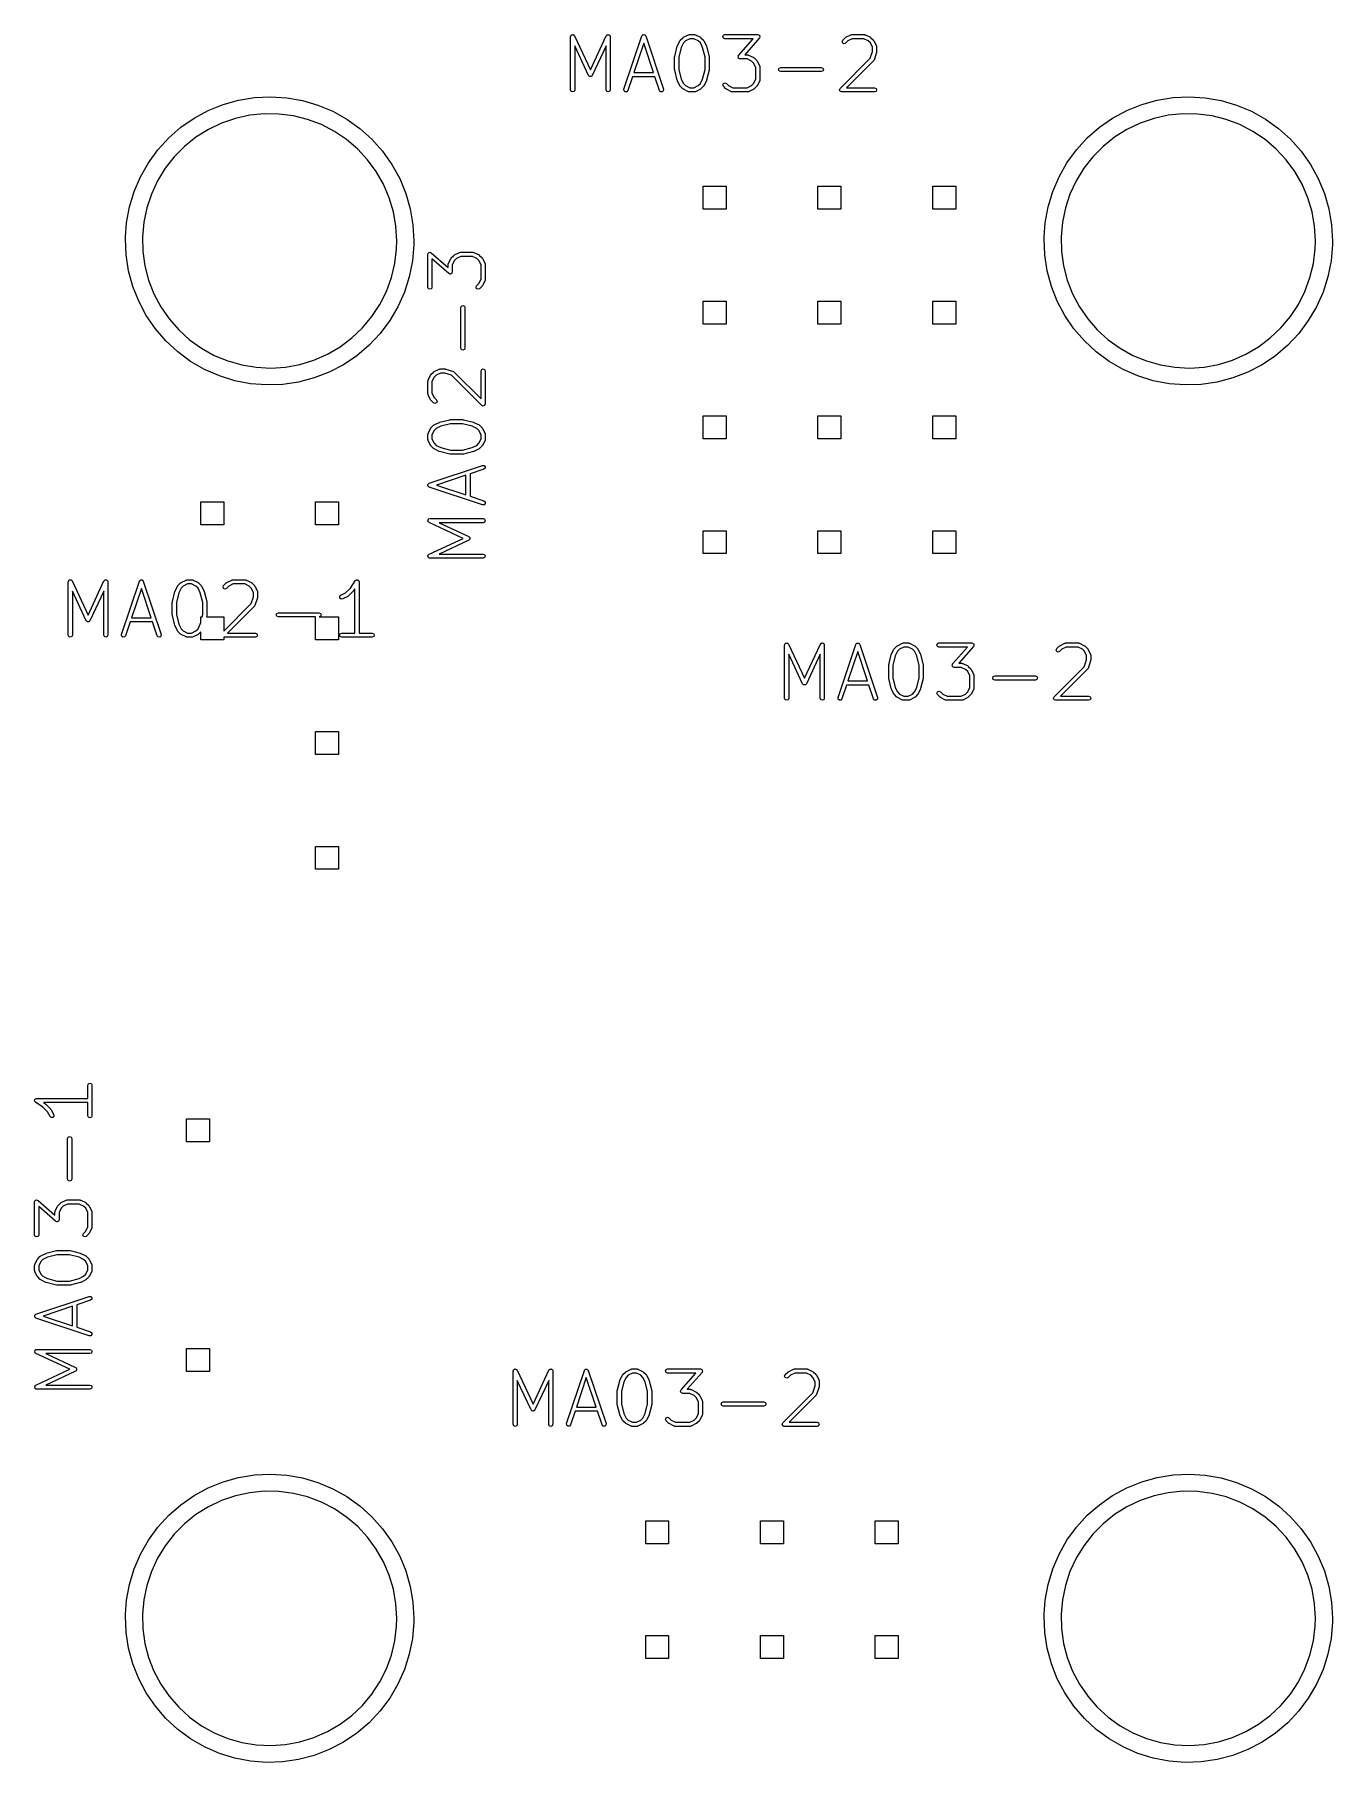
# Model space of a CAD drawing. Extents: x 5.24 to 6.37, y -4.86 to -3.35.
import ezdxf

# ---------------------------------------------------------------- set-up
doc = ezdxf.new("R2010")
doc.units = 0
doc.header["$MEASUREMENT"] = 0
doc.layers.add('BLACK', color=7, linetype='CONTINUOUS')

msp = doc.modelspace()

# ---------------------------------------------------------------- linework, layer by layer
at = {"layer": 'BLACK', "linetype": 'CONTINUOUS'}
for p, q in [((5.70863, -3.35609), (5.70875, -3.35579)), ((5.70863, -3.40249), (5.70863, -3.35609)), ((5.70874, -3.35548), (5.709, -3.35518)), ((5.70875, -3.35579), (5.70874, -3.35548)), ((5.709, -3.35518), (5.70916, -3.35482)), ((5.70916, -3.35482), (5.70945, -3.3547)), ((5.70945, -3.3547), (5.70967, -3.35446)), ((5.70967, -3.35446), (5.71006, -3.35444)), ((5.71006, -3.35444), (5.71043, -3.35429)), ((5.71043, -3.35429), (5.71072, -3.35441)), ((5.71072, -3.35441), (5.71104, -3.3544)), ((5.71104, -3.3544), (5.71134, -3.35467)), ((5.71134, -3.35467), (5.7117, -3.35482)), ((5.7117, -3.35482), (5.71182, -3.35511)), ((5.71182, -3.35511), (5.71206, -3.35533)), ((5.71206, -3.35533), (5.7259, -3.38498)), ((5.7259, -3.38498), (5.73973, -3.35533)), ((5.73973, -3.35533), (5.73997, -3.35511)), ((5.73997, -3.35511), (5.74009, -3.35482)), ((5.74009, -3.35482), (5.74045, -3.35467)), ((5.74045, -3.35467), (5.74075, -3.3544)), ((5.74075, -3.3544), (5.74107, -3.35441)), ((5.74107, -3.35441), (5.74136, -3.35429)), ((5.74136, -3.35429), (5.74173, -3.35444)), ((5.74173, -3.35444), (5.74212, -3.35446)), ((5.74212, -3.35446), (5.74234, -3.3547)), ((5.74234, -3.3547), (5.74263, -3.35482)), ((5.74263, -3.35482), (5.74279, -3.35518)), ((5.74279, -3.35518), (5.74305, -3.35548)), ((5.74305, -3.35548), (5.74304, -3.35579)), ((5.74304, -3.35579), (5.74316, -3.35609)), ((5.74316, -3.35609), (5.74316, -3.40249)), ((5.75512, -3.40192), (5.77059, -3.35552)), ((5.77059, -3.35552), (5.77068, -3.35542)), ((5.77068, -3.35542), (5.77069, -3.35529)), ((5.77069, -3.35529), (5.77112, -3.35491)), ((5.77112, -3.35491), (5.77149, -3.35448)), ((5.77149, -3.35448), (5.77162, -3.35447)), ((5.77162, -3.35447), (5.77173, -3.35438)), ((5.77173, -3.35438), (5.7723, -3.35442)), ((5.7723, -3.35442), (5.77286, -3.35438)), ((5.77286, -3.35438), (5.77297, -3.35447)), ((5.77297, -3.35447), (5.7731, -3.35448)), ((5.7731, -3.35448), (5.77347, -3.35491)), ((5.77347, -3.35491), (5.77391, -3.35529)), ((5.77391, -3.35529), (5.77391, -3.35542)), ((5.77391, -3.35542), (5.774, -3.35552)), ((5.774, -3.35552), (5.78947, -3.40192)), ((5.80665, -3.35691), (5.80684, -3.35669)), ((5.80684, -3.35669), (5.81126, -3.35448)), ((5.81126, -3.35448), (5.81168, -3.35445)), ((5.81168, -3.35445), (5.81207, -3.35429)), ((5.81207, -3.35429), (5.81649, -3.35429)), ((5.81649, -3.35429), (5.81687, -3.35445)), ((5.81687, -3.35445), (5.81729, -3.35448)), ((5.81729, -3.35448), (5.82171, -3.35669)), ((5.82171, -3.35669), (5.8219, -3.35691)), ((5.8412, -3.35609), (5.84173, -3.35482)), ((5.84173, -3.35736), (5.8412, -3.35609)), ((5.84173, -3.35482), (5.843, -3.35429)), ((5.843, -3.35429), (5.87172, -3.35429)), ((5.87172, -3.35429), (5.87231, -3.35453)), ((5.87231, -3.35453), (5.87291, -3.35474)), ((5.87291, -3.35474), (5.87294, -3.35479)), ((5.87294, -3.35479), (5.873, -3.35482)), ((5.873, -3.35482), (5.87324, -3.3554)), ((5.87328, -3.35668), (5.87308, -3.35728)), ((5.87324, -3.3554), (5.87352, -3.35597)), ((5.87352, -3.35609), (5.87328, -3.35668)), ((5.87352, -3.35597), (5.8735, -3.35603)), ((5.8735, -3.35603), (5.87352, -3.35609)), ((5.94806, -3.35691), (5.94825, -3.35669)), ((5.94825, -3.35669), (5.95267, -3.35448)), ((5.95267, -3.35448), (5.95309, -3.35445)), ((5.95309, -3.35445), (5.95348, -3.35429)), ((5.95348, -3.35429), (5.96452, -3.35429)), ((5.96452, -3.35429), (5.96491, -3.35445)), ((5.96491, -3.35445), (5.96533, -3.35448)), ((5.96533, -3.35448), (5.96975, -3.35669)), ((5.96975, -3.35669), (5.96994, -3.35691)), ((5.72426, -3.38999), (5.71223, -3.3642)), ((5.71223, -3.3642), (5.71223, -3.40249)), ((5.73956, -3.3642), (5.72753, -3.38999)), ((5.73956, -3.40249), (5.73956, -3.3642)), ((5.7723, -3.36178), (5.76375, -3.38743)), ((5.78085, -3.38743), (5.7723, -3.36178)), ((5.79927, -3.37333), (5.80148, -3.36449)), ((5.80148, -3.36449), (5.8016, -3.36433)), ((5.8016, -3.36433), (5.80162, -3.36412)), ((5.80162, -3.36412), (5.80383, -3.3597)), ((5.80493, -3.36556), (5.80282, -3.37399)), ((5.80383, -3.3597), (5.80405, -3.35951)), ((5.80405, -3.35951), (5.80417, -3.35924)), ((5.80417, -3.35924), (5.80637, -3.35703)), ((5.80692, -3.36158), (5.80493, -3.36556)), ((5.80637, -3.35703), (5.80665, -3.35691)), ((5.80871, -3.35978), (5.80692, -3.36158)), ((5.81249, -3.35789), (5.80871, -3.35978)), ((5.81606, -3.35789), (5.81249, -3.35789)), ((5.81984, -3.35978), (5.81606, -3.35789)), ((5.82163, -3.36158), (5.81984, -3.35978)), ((5.82363, -3.36556), (5.82163, -3.36158)), ((5.8219, -3.35691), (5.82218, -3.35703)), ((5.82218, -3.35703), (5.82439, -3.35924)), ((5.82573, -3.37399), (5.82363, -3.36556)), ((5.82439, -3.35924), (5.8245, -3.35951)), ((5.8245, -3.35951), (5.82472, -3.3597)), ((5.82472, -3.3597), (5.82693, -3.36412)), ((5.82693, -3.36412), (5.82695, -3.36433)), ((5.82695, -3.36433), (5.82707, -3.36449)), ((5.82707, -3.36449), (5.82928, -3.37333)), ((5.843, -3.35789), (5.84173, -3.35736)), ((5.86776, -3.35789), (5.843, -3.35789)), ((5.8549, -3.37258), (5.86776, -3.35789)), ((5.87308, -3.35728), (5.86022, -3.37197)), ((5.94505, -3.36051), (5.94557, -3.35924)), ((5.94557, -3.36178), (5.94505, -3.36051)), ((5.94557, -3.35924), (5.94778, -3.35703)), ((5.94685, -3.36231), (5.94557, -3.36178)), ((5.94812, -3.36178), (5.94685, -3.36231)), ((5.94778, -3.35703), (5.94806, -3.35691)), ((5.95012, -3.35978), (5.94812, -3.36178)), ((5.9539, -3.35789), (5.95012, -3.35978)), ((5.9641, -3.35789), (5.9539, -3.35789)), ((5.96788, -3.35978), (5.9641, -3.35789)), ((5.96967, -3.36158), (5.96788, -3.35978)), ((5.96958, -3.375), (5.97156, -3.36906)), ((5.97156, -3.36535), (5.96967, -3.36158)), ((5.96994, -3.35691), (5.97022, -3.35703)), ((5.97022, -3.35703), (5.97243, -3.35924)), ((5.97156, -3.36906), (5.97156, -3.36535)), ((5.97243, -3.35924), (5.97254, -3.35951)), ((5.97254, -3.35951), (5.97276, -3.3597)), ((5.97276, -3.3597), (5.97497, -3.36412)), ((5.97507, -3.36992), (5.97286, -3.37655)), ((5.97497, -3.36412), (5.975, -3.36454)), ((5.975, -3.36454), (5.97516, -3.36493)), ((5.97516, -3.36935), (5.97505, -3.36962)), ((5.97505, -3.36962), (5.97507, -3.36992)), ((5.97516, -3.36493), (5.97516, -3.36935)), ((5.79922, -3.37377), (5.79931, -3.37356)), ((5.79922, -3.38481), (5.79922, -3.37377)), ((5.79931, -3.38503), (5.79922, -3.38481)), ((5.79931, -3.37356), (5.79927, -3.37333)), ((5.79927, -3.38525), (5.79931, -3.38503)), ((5.80148, -3.39409), (5.79927, -3.38525)), ((5.80282, -3.37399), (5.80282, -3.38459)), ((5.80282, -3.38459), (5.80493, -3.39302)), ((5.82363, -3.39302), (5.82573, -3.38459)), ((5.82573, -3.38459), (5.82573, -3.37399)), ((5.82928, -3.38525), (5.82707, -3.39409)), ((5.82928, -3.37333), (5.82925, -3.37356)), ((5.82925, -3.37356), (5.82933, -3.37377)), ((5.82933, -3.38481), (5.82925, -3.38503)), ((5.82925, -3.38503), (5.82928, -3.38525)), ((5.82933, -3.37377), (5.82933, -3.38481)), ((5.85446, -3.37377), (5.8547, -3.37318)), ((5.85448, -3.37383), (5.85446, -3.37377)), ((5.85446, -3.37389), (5.85448, -3.37383)), ((5.85474, -3.37445), (5.85446, -3.37389)), ((5.8547, -3.37318), (5.8549, -3.37258)), ((5.85498, -3.37504), (5.85474, -3.37445)), ((5.85504, -3.37506), (5.85498, -3.37504)), ((5.85507, -3.37512), (5.85504, -3.37506)), ((5.85567, -3.37532), (5.85507, -3.37512)), ((5.85626, -3.37557), (5.85567, -3.37532)), ((5.86246, -3.37557), (5.85626, -3.37557)), ((5.86022, -3.37197), (5.86289, -3.37197)), ((5.86624, -3.37746), (5.86246, -3.37557)), ((5.86289, -3.37197), (5.86327, -3.37213)), ((5.86327, -3.37213), (5.86369, -3.37216)), ((5.86369, -3.37216), (5.86811, -3.37437)), ((5.86803, -3.37925), (5.86624, -3.37746)), ((5.86992, -3.38303), (5.86803, -3.37925)), ((5.86811, -3.37437), (5.8683, -3.37459)), ((5.8683, -3.37459), (5.86858, -3.3747)), ((5.86858, -3.3747), (5.87079, -3.37691)), ((5.86992, -3.39323), (5.86992, -3.38303)), ((5.87079, -3.37691), (5.8709, -3.37719)), ((5.8709, -3.37719), (5.87112, -3.37738)), ((5.87112, -3.37738), (5.87333, -3.3818)), ((5.87333, -3.3818), (5.87336, -3.38222)), ((5.87336, -3.38222), (5.87352, -3.3826)), ((5.87352, -3.3826), (5.87352, -3.39365)), ((5.88981, -3.38481), (5.89034, -3.38354)), ((5.89034, -3.38609), (5.88981, -3.38481)), ((5.89034, -3.38354), (5.89161, -3.38301)), ((5.89161, -3.38661), (5.89034, -3.38609)), ((5.89161, -3.38301), (5.92696, -3.38301)), ((5.92696, -3.38661), (5.89161, -3.38661)), ((5.92696, -3.38301), (5.92823, -3.38354)), ((5.92823, -3.38609), (5.92696, -3.38661)), ((5.92823, -3.38354), (5.92876, -3.38481)), ((5.92876, -3.38481), (5.92823, -3.38609)), ((5.94337, -3.40122), (5.96958, -3.375)), ((5.97243, -3.37725), (5.94898, -3.40069)), ((5.97259, -3.37686), (5.97243, -3.37725)), ((5.97286, -3.37655), (5.97259, -3.37686)), ((5.72472, -3.39041), (5.72426, -3.38999)), ((5.72513, -3.39086), (5.72472, -3.39041)), ((5.72522, -3.39087), (5.72513, -3.39086)), ((5.72528, -3.39092), (5.72522, -3.39087)), ((5.7259, -3.3909), (5.72528, -3.39092)), ((5.72651, -3.39092), (5.7259, -3.3909)), ((5.72657, -3.39087), (5.72651, -3.39092)), ((5.72666, -3.39086), (5.72657, -3.39087)), ((5.72707, -3.39041), (5.72666, -3.39086)), ((5.72753, -3.38999), (5.72707, -3.39041)), ((5.75522, -3.4033), (5.75512, -3.40192)), ((5.76255, -3.39103), (5.75854, -3.40306)), ((5.78205, -3.39103), (5.76255, -3.39103)), ((5.76375, -3.38743), (5.78085, -3.38743)), ((5.78605, -3.40306), (5.78205, -3.39103)), ((5.78947, -3.40192), (5.78937, -3.4033)), ((5.8016, -3.39425), (5.80148, -3.39409)), ((5.80162, -3.39446), (5.8016, -3.39425)), ((5.80383, -3.39888), (5.80162, -3.39446)), ((5.80405, -3.39907), (5.80383, -3.39888)), ((5.80417, -3.39934), (5.80405, -3.39907)), ((5.80637, -3.40155), (5.80417, -3.39934)), ((5.80493, -3.39302), (5.80692, -3.39701)), ((5.80665, -3.40167), (5.80637, -3.40155)), ((5.80684, -3.40189), (5.80665, -3.40167)), ((5.81126, -3.4041), (5.80684, -3.40189)), ((5.80692, -3.39701), (5.80871, -3.3988)), ((5.80871, -3.3988), (5.81249, -3.40069)), ((5.81249, -3.40069), (5.81606, -3.40069)), ((5.81606, -3.40069), (5.81984, -3.3988)), ((5.82171, -3.40189), (5.81729, -3.4041)), ((5.81984, -3.3988), (5.82163, -3.39701)), ((5.82163, -3.39701), (5.82363, -3.39302)), ((5.8219, -3.40167), (5.82171, -3.40189)), ((5.82218, -3.40155), (5.8219, -3.40167)), ((5.82439, -3.39934), (5.82218, -3.40155)), ((5.8245, -3.39907), (5.82439, -3.39934)), ((5.82472, -3.39888), (5.8245, -3.39907)), ((5.82693, -3.39446), (5.82472, -3.39888)), ((5.82695, -3.39425), (5.82693, -3.39446)), ((5.82707, -3.39409), (5.82695, -3.39425)), ((5.8412, -3.39807), (5.84173, -3.3968)), ((5.84173, -3.39934), (5.8412, -3.39807)), ((5.84173, -3.3968), (5.843, -3.39627)), ((5.84394, -3.40155), (5.84173, -3.39934)), ((5.843, -3.39627), (5.84427, -3.3968)), ((5.84421, -3.40167), (5.84394, -3.40155)), ((5.8444, -3.40189), (5.84421, -3.40167)), ((5.84427, -3.3968), (5.84628, -3.3988)), ((5.84882, -3.4041), (5.8444, -3.40189)), ((5.84628, -3.3988), (5.85005, -3.40069)), ((5.85005, -3.40069), (5.86246, -3.40069)), ((5.86246, -3.40069), (5.86624, -3.3988)), ((5.86811, -3.40189), (5.86369, -3.4041)), ((5.86624, -3.3988), (5.86803, -3.39701)), ((5.86803, -3.39701), (5.86992, -3.39323)), ((5.8683, -3.40167), (5.86811, -3.40189)), ((5.86858, -3.40155), (5.8683, -3.40167)), ((5.87079, -3.39934), (5.86858, -3.40155)), ((5.8709, -3.39907), (5.87079, -3.39934)), ((5.87112, -3.39888), (5.8709, -3.39907)), ((5.87333, -3.39446), (5.87112, -3.39888)), ((5.87336, -3.39404), (5.87333, -3.39446)), ((5.87352, -3.39365), (5.87336, -3.39404)), ((5.94284, -3.40249), (5.94337, -3.40122)), ((5.94898, -3.40069), (5.97336, -3.40069)), ((5.97336, -3.40069), (5.97463, -3.40122)), ((5.97463, -3.40122), (5.97516, -3.40249)), ((5.39302, -3.42035), (5.40602, -3.4151)), ((5.40602, -3.4151), (5.41953, -3.41133)), ((5.41953, -3.41133), (5.43337, -3.40909)), ((5.43337, -3.40909), (5.44738, -3.4084)), ((5.44738, -3.4084), (5.46137, -3.40928)), ((5.46137, -3.40928), (5.47518, -3.41172)), ((5.47518, -3.41172), (5.48863, -3.41568)), ((5.48863, -3.41568), (5.50156, -3.42111)), ((5.70916, -3.40376), (5.70863, -3.40249)), ((5.71043, -3.40429), (5.70916, -3.40376)), ((5.7117, -3.40376), (5.71043, -3.40429)), ((5.71223, -3.40249), (5.7117, -3.40376)), ((5.74009, -3.40376), (5.73956, -3.40249)), ((5.74136, -3.40429), (5.74009, -3.40376)), ((5.74263, -3.40376), (5.74136, -3.40429)), ((5.74316, -3.40249), (5.74263, -3.40376)), ((5.75626, -3.4042), (5.75522, -3.4033)), ((5.75763, -3.4041), (5.75626, -3.4042)), ((5.75854, -3.40306), (5.75763, -3.4041)), ((5.78696, -3.4041), (5.78605, -3.40306)), ((5.78833, -3.4042), (5.78696, -3.4041)), ((5.78937, -3.4033), (5.78833, -3.4042)), ((5.81168, -3.40413), (5.81126, -3.4041)), ((5.81207, -3.40429), (5.81168, -3.40413)), ((5.81649, -3.40429), (5.81207, -3.40429)), ((5.81687, -3.40413), (5.81649, -3.40429)), ((5.81729, -3.4041), (5.81687, -3.40413)), ((5.84924, -3.40413), (5.84882, -3.4041)), ((5.84963, -3.40429), (5.84924, -3.40413)), ((5.86289, -3.40429), (5.84963, -3.40429)), ((5.86327, -3.40413), (5.86289, -3.40429)), ((5.86369, -3.4041), (5.86327, -3.40413)), ((5.94337, -3.40376), (5.94284, -3.40249)), ((5.94464, -3.40429), (5.94337, -3.40376)), ((5.97336, -3.40429), (5.94464, -3.40429)), ((5.97463, -3.40376), (5.97336, -3.40429)), ((5.97516, -3.40249), (5.97463, -3.40376)), ((6.19302, -3.42035), (6.20602, -3.4151)), ((6.20602, -3.4151), (6.21953, -3.41133)), ((6.21953, -3.41133), (6.23337, -3.40909)), ((6.23337, -3.40909), (6.24738, -3.4084)), ((6.24738, -3.4084), (6.26137, -3.40928)), ((6.26137, -3.40928), (6.27518, -3.41172)), ((6.27518, -3.41172), (6.28863, -3.41568)), ((6.28863, -3.41568), (6.30156, -3.42111)), ((5.36917, -3.43503), (5.38069, -3.42702)), ((5.38069, -3.42702), (5.39302, -3.42035)), ((5.40464, -3.43143), (5.39313, -3.43692)), ((5.41671, -3.42729), (5.40464, -3.43143)), ((5.42917, -3.42458), (5.41671, -3.42729)), ((5.44186, -3.42331), (5.42917, -3.42458)), ((5.45461, -3.42351), (5.44186, -3.42331)), ((5.46726, -3.42517), (5.45461, -3.42351)), ((5.47963, -3.42828), (5.46726, -3.42517)), ((5.49156, -3.43279), (5.47963, -3.42828)), ((5.50156, -3.42111), (5.5138, -3.42795)), ((5.5138, -3.42795), (5.5252, -3.43612)), ((6.16917, -3.43503), (6.18069, -3.42702)), ((6.18069, -3.42702), (6.19302, -3.42035)), ((6.20464, -3.43143), (6.19313, -3.43692)), ((6.21671, -3.42729), (6.20464, -3.43143)), ((6.22917, -3.42458), (6.21671, -3.42729)), ((6.24186, -3.42331), (6.22917, -3.42458)), ((6.25461, -3.42351), (6.24186, -3.42331)), ((6.26726, -3.42517), (6.25461, -3.42351)), ((6.27963, -3.42828), (6.26726, -3.42517)), ((6.29156, -3.43279), (6.27963, -3.42828)), ((6.30156, -3.42111), (6.3138, -3.42795)), ((6.3138, -3.42795), (6.3252, -3.43612)), ((5.34917, -3.45462), (5.35862, -3.44426)), ((5.35862, -3.44426), (5.36917, -3.43503)), ((5.38232, -3.44369), (5.37237, -3.45167)), ((5.39313, -3.43692), (5.38232, -3.44369)), ((5.5029, -3.43864), (5.49156, -3.43279)), ((5.51348, -3.44575), (5.5029, -3.43864)), ((5.52318, -3.45404), (5.51348, -3.44575)), ((5.5252, -3.43612), (5.53562, -3.4455)), ((5.53562, -3.4455), (5.54493, -3.45598)), ((6.14917, -3.45462), (6.15862, -3.44426)), ((6.15862, -3.44426), (6.16917, -3.43503)), ((6.18232, -3.44369), (6.17237, -3.45167)), ((6.19313, -3.43692), (6.18232, -3.44369)), ((6.3029, -3.43864), (6.29156, -3.43279)), ((6.31348, -3.44575), (6.3029, -3.43864)), ((6.32318, -3.45404), (6.31348, -3.44575)), ((6.3252, -3.43612), (6.33562, -3.4455)), ((6.33562, -3.4455), (6.34493, -3.45598)), ((5.34092, -3.46596), (5.34917, -3.45462)), ((5.3634, -3.46073), (5.35553, -3.47077)), ((5.37237, -3.45167), (5.3634, -3.46073)), ((5.53186, -3.46338), (5.52318, -3.45404)), ((5.54493, -3.45598), (5.55301, -3.46744)), ((6.14092, -3.46596), (6.14917, -3.45462)), ((6.1634, -3.46073), (6.15553, -3.47077)), ((6.17237, -3.45167), (6.1634, -3.46073)), ((6.33186, -3.46338), (6.32318, -3.45404)), ((6.34493, -3.45598), (6.35301, -3.46744)), ((5.334, -3.47815), (5.34092, -3.46596)), ((5.35553, -3.47077), (5.34886, -3.48165)), ((5.53941, -3.47366), (5.53186, -3.46338)), ((5.54573, -3.48474), (5.53941, -3.47366)), ((5.55301, -3.46744), (5.55977, -3.47973)), ((6.134, -3.47815), (6.14092, -3.46596)), ((6.15553, -3.47077), (6.14886, -3.48165)), ((6.33941, -3.47366), (6.33186, -3.46338)), ((6.34573, -3.48474), (6.33941, -3.47366)), ((6.35301, -3.46744), (6.35977, -3.47973)), ((5.32442, -3.50447), (5.32847, -3.49104)), ((5.32847, -3.49104), (5.334, -3.47815)), ((5.34886, -3.48165), (5.34349, -3.49322)), ((5.55074, -3.49647), (5.54573, -3.48474)), ((5.55977, -3.47973), (5.56511, -3.49269)), ((5.824, -3.5065), (5.824, -3.4865)), ((5.824, -3.4865), (5.844, -3.4865)), ((5.844, -3.4865), (5.844, -3.5065)), ((5.924, -3.5065), (5.924, -3.4865)), ((5.924, -3.4865), (5.944, -3.4865)), ((5.944, -3.4865), (5.944, -3.5065)), ((6.024, -3.5065), (6.024, -3.4865)), ((6.024, -3.4865), (6.044, -3.4865)), ((6.044, -3.4865), (6.044, -3.5065)), ((6.12442, -3.50447), (6.12847, -3.49104)), ((6.12847, -3.49104), (6.134, -3.47815)), ((6.14886, -3.48165), (6.14349, -3.49322)), ((6.35074, -3.49647), (6.34573, -3.48474)), ((6.35977, -3.47973), (6.36511, -3.49269)), ((5.32189, -3.51826), (5.32442, -3.50447)), ((5.33949, -3.50533), (5.3369, -3.51782)), ((5.34349, -3.49322), (5.33949, -3.50533)), ((5.55436, -3.5087), (5.55074, -3.49647)), ((5.56511, -3.49269), (5.56898, -3.50617)), ((5.56898, -3.50617), (5.57132, -3.52)), ((5.844, -3.5065), (5.824, -3.5065)), ((5.944, -3.5065), (5.924, -3.5065)), ((6.044, -3.5065), (6.024, -3.5065)), ((6.12189, -3.51826), (6.12442, -3.50447)), ((6.13949, -3.50533), (6.1369, -3.51782)), ((6.14349, -3.49322), (6.13949, -3.50533)), ((6.35436, -3.5087), (6.35074, -3.49647)), ((6.36511, -3.49269), (6.36898, -3.50617)), ((6.36898, -3.50617), (6.37132, -3.52)), ((5.32103, -3.53052), (5.32189, -3.51826)), ((5.3369, -3.51782), (5.33577, -3.53052)), ((5.55655, -3.52127), (5.55436, -3.5087)), ((5.55729, -3.534), (5.55655, -3.52127)), ((5.57132, -3.52), (5.5721, -3.534)), ((6.12103, -3.53052), (6.12189, -3.51826)), ((6.1369, -3.51782), (6.13577, -3.53052)), ((6.35655, -3.52127), (6.35436, -3.5087)), ((6.35729, -3.534), (6.35655, -3.52127)), ((6.37132, -3.52), (6.3721, -3.534)), ((5.32091, -3.53225), (5.32103, -3.53052)), ((5.3215, -3.54626), (5.32091, -3.53225)), ((5.33577, -3.53052), (5.3361, -3.54327)), ((5.55707, -3.54096), (5.55729, -3.534)), ((5.5721, -3.534), (5.57205, -3.53751)), ((6.12091, -3.53225), (6.12103, -3.53052)), ((6.1215, -3.54626), (6.12091, -3.53225)), ((6.13577, -3.53052), (6.1361, -3.54327)), ((6.35707, -3.54096), (6.35729, -3.534)), ((6.3721, -3.534), (6.37205, -3.53751)), ((5.32364, -3.56011), (5.3215, -3.54626)), ((5.3361, -3.54327), (5.3379, -3.5559)), ((5.55554, -3.55362), (5.55707, -3.54096)), ((5.57088, -3.55148), (5.56815, -3.56524)), ((5.57205, -3.53751), (5.57088, -3.55148)), ((5.58429, -3.54572), (5.58453, -3.54513)), ((5.58429, -3.57444), (5.58429, -3.54572)), ((5.58453, -3.54513), (5.58474, -3.54453)), ((5.58474, -3.54453), (5.58479, -3.54451)), ((5.58479, -3.54451), (5.58482, -3.54445)), ((5.58482, -3.54445), (5.5854, -3.5442)), ((5.5854, -3.5442), (5.58597, -3.54392)), ((5.58597, -3.54392), (5.58603, -3.54394)), ((5.58603, -3.54394), (5.58609, -3.54392)), ((5.58609, -3.54392), (5.58668, -3.54416)), ((5.58668, -3.54416), (5.58728, -3.54436)), ((5.58728, -3.54436), (5.60197, -3.55722)), ((5.60258, -3.56254), (5.58789, -3.54969)), ((5.58789, -3.54969), (5.58789, -3.57444)), ((5.60216, -3.55375), (5.60437, -3.54933)), ((5.60437, -3.54933), (5.60459, -3.54914)), ((5.60459, -3.54914), (5.6047, -3.54887)), ((5.6047, -3.54887), (5.60691, -3.54666)), ((5.60746, -3.5512), (5.60557, -3.55498)), ((5.60691, -3.54666), (5.60719, -3.54654)), ((5.60719, -3.54654), (5.60738, -3.54632)), ((5.60738, -3.54632), (5.6118, -3.54411)), ((5.60925, -3.54941), (5.60746, -3.5512)), ((5.61303, -3.54752), (5.60925, -3.54941)), ((5.6118, -3.54411), (5.61222, -3.54408)), ((5.61222, -3.54408), (5.6126, -3.54392)), ((5.6126, -3.54392), (5.62365, -3.54392)), ((5.62323, -3.54752), (5.61303, -3.54752)), ((5.62701, -3.54941), (5.62323, -3.54752)), ((5.62365, -3.54392), (5.62404, -3.54408)), ((5.62404, -3.54408), (5.62446, -3.54411)), ((5.62446, -3.54411), (5.62888, -3.54632)), ((5.6288, -3.5512), (5.62701, -3.54941)), ((5.63069, -3.55498), (5.6288, -3.5512)), ((5.62888, -3.54632), (5.62907, -3.54654)), ((5.62907, -3.54654), (5.62934, -3.54666)), ((5.62934, -3.54666), (5.63155, -3.54887)), ((5.63155, -3.54887), (5.63167, -3.54914)), ((5.63167, -3.54914), (5.63189, -3.54933)), ((5.63189, -3.54933), (5.6341, -3.55375)), ((6.12364, -3.56011), (6.1215, -3.54626)), ((6.1361, -3.54327), (6.1379, -3.5559)), ((6.35554, -3.55362), (6.35707, -3.54096)), ((6.37088, -3.55148), (6.36815, -3.56524)), ((6.37205, -3.53751), (6.37088, -3.55148)), ((5.32732, -3.57365), (5.32364, -3.56011)), ((5.3379, -3.5559), (5.34113, -3.56824)), ((5.54818, -3.578), (5.55256, -3.56602)), ((5.55256, -3.56602), (5.55554, -3.55362)), ((5.56815, -3.56524), (5.56391, -3.5786)), ((5.60197, -3.55456), (5.60213, -3.55417)), ((5.60197, -3.55722), (5.60197, -3.55456)), ((5.60213, -3.55417), (5.60216, -3.55375)), ((5.60318, -3.56274), (5.60258, -3.56254)), ((5.60377, -3.56299), (5.60318, -3.56274)), ((5.60383, -3.56296), (5.60377, -3.56299)), ((5.60389, -3.56298), (5.60383, -3.56296)), ((5.60445, -3.5627), (5.60389, -3.56298)), ((5.60504, -3.56246), (5.60445, -3.5627)), ((5.60506, -3.5624), (5.60504, -3.56246)), ((5.60512, -3.56237), (5.60506, -3.5624)), ((5.60532, -3.56177), (5.60512, -3.56237)), ((5.60557, -3.56119), (5.60532, -3.56177)), ((5.60557, -3.55498), (5.60557, -3.56119)), ((5.6288, -3.57117), (5.63069, -3.56739)), ((5.63069, -3.56739), (5.63069, -3.55498)), ((5.6341, -3.55375), (5.63413, -3.55417)), ((5.63413, -3.55417), (5.63429, -3.55456)), ((5.63429, -3.55456), (5.63429, -3.56781)), ((6.12732, -3.57365), (6.12364, -3.56011)), ((6.1379, -3.5559), (6.14113, -3.56824)), ((6.34818, -3.578), (6.35256, -3.56602)), ((6.35256, -3.56602), (6.35554, -3.55362)), ((6.36815, -3.56524), (6.36391, -3.5786)), ((5.33248, -3.58668), (5.32732, -3.57365)), ((5.34113, -3.56824), (5.34577, -3.58012)), ((5.34577, -3.58012), (5.35174, -3.59139)), ((5.54244, -3.58939), (5.54818, -3.578)), ((5.56391, -3.5786), (5.55821, -3.59141)), ((5.58482, -3.57572), (5.58429, -3.57444)), ((5.58609, -3.57624), (5.58482, -3.57572)), ((5.58736, -3.57572), (5.58609, -3.57624)), ((5.58789, -3.57444), (5.58736, -3.57572)), ((5.62627, -3.57444), (5.6268, -3.57317)), ((5.6268, -3.57572), (5.62627, -3.57444)), ((5.6268, -3.57317), (5.6288, -3.57117)), ((5.62807, -3.57624), (5.6268, -3.57572)), ((5.62934, -3.57572), (5.62807, -3.57624)), ((5.63155, -3.57351), (5.62934, -3.57572)), ((5.63167, -3.57323), (5.63155, -3.57351)), ((5.63189, -3.57304), (5.63167, -3.57323)), ((5.6341, -3.56862), (5.63189, -3.57304)), ((5.63413, -3.5682), (5.6341, -3.56862)), ((5.63429, -3.56781), (5.63413, -3.5682)), ((6.13248, -3.58668), (6.12732, -3.57365)), ((6.14113, -3.56824), (6.14577, -3.58012)), ((6.14577, -3.58012), (6.15174, -3.59139)), ((6.34244, -3.58939), (6.34818, -3.578)), ((6.36391, -3.5786), (6.35821, -3.59141)), ((5.33907, -3.59906), (5.33248, -3.58668)), ((5.35174, -3.59139), (5.35896, -3.6019)), ((5.53544, -3.60005), (5.54244, -3.58939)), ((5.55821, -3.59141), (5.55111, -3.60351)), ((5.61301, -3.59212), (5.61354, -3.59085)), ((5.61301, -3.62747), (5.61301, -3.59212)), ((5.61354, -3.59085), (5.61481, -3.59032)), ((5.61481, -3.59032), (5.61609, -3.59085)), ((5.61609, -3.59085), (5.61661, -3.59212)), ((5.61661, -3.59212), (5.61661, -3.62747)), ((5.824, -3.6065), (5.824, -3.5865)), ((5.824, -3.5865), (5.844, -3.5865)), ((5.844, -3.5865), (5.844, -3.6065)), ((5.924, -3.6065), (5.924, -3.5865)), ((5.924, -3.5865), (5.944, -3.5865)), ((5.944, -3.5865), (5.944, -3.6065)), ((6.024, -3.6065), (6.024, -3.5865)), ((6.024, -3.5865), (6.044, -3.5865)), ((6.044, -3.5865), (6.044, -3.6065)), ((6.13907, -3.59906), (6.13248, -3.58668)), ((6.15174, -3.59139), (6.15896, -3.6019)), ((6.33544, -3.60005), (6.34244, -3.58939)), ((6.35821, -3.59141), (6.35111, -3.60351)), ((5.34699, -3.61063), (5.33907, -3.59906)), ((5.35615, -3.62125), (5.34699, -3.61063)), ((5.35896, -3.6019), (5.36735, -3.61151)), ((5.36735, -3.61151), (5.37678, -3.6201)), ((5.51801, -3.61862), (5.52726, -3.60984)), ((5.52726, -3.60984), (5.53544, -3.60005)), ((5.55111, -3.60351), (5.54272, -3.61473)), ((5.844, -3.6065), (5.824, -3.6065)), ((5.944, -3.6065), (5.924, -3.6065)), ((6.044, -3.6065), (6.024, -3.6065)), ((6.14699, -3.61063), (6.13907, -3.59906)), ((6.15615, -3.62125), (6.14699, -3.61063)), ((6.15896, -3.6019), (6.16735, -3.61151)), ((6.16735, -3.61151), (6.17678, -3.6201)), ((6.31801, -3.61862), (6.32726, -3.60984)), ((6.32726, -3.60984), (6.33544, -3.60005)), ((6.35111, -3.60351), (6.34272, -3.61473)), ((5.36644, -3.63078), (5.35615, -3.62125)), ((5.37678, -3.6201), (5.38714, -3.62754)), ((5.38714, -3.62754), (5.39828, -3.63374)), ((5.4968, -3.63271), (5.50781, -3.62628)), ((5.50781, -3.62628), (5.51801, -3.61862)), ((5.53312, -3.62496), (5.52244, -3.63404)), ((5.54272, -3.61473), (5.53312, -3.62496)), ((5.61354, -3.62874), (5.61301, -3.62747)), ((5.61661, -3.62747), (5.61609, -3.62874)), ((6.16644, -3.63078), (6.15615, -3.62125)), ((6.17678, -3.6201), (6.18714, -3.62754)), ((6.18714, -3.62754), (6.19828, -3.63374)), ((6.2968, -3.63271), (6.30781, -3.62628)), ((6.30781, -3.62628), (6.31801, -3.61862)), ((6.33312, -3.62496), (6.32244, -3.63404)), ((6.34272, -3.61473), (6.33312, -3.62496)), ((5.37773, -3.6391), (5.36644, -3.63078)), ((5.38987, -3.64611), (5.37773, -3.6391)), ((5.39828, -3.63374), (5.41007, -3.63863)), ((5.41007, -3.63863), (5.42233, -3.64212)), ((5.42233, -3.64212), (5.43492, -3.64418)), ((5.46039, -3.64391), (5.47293, -3.64159)), ((5.47293, -3.64159), (5.48512, -3.63784)), ((5.48512, -3.63784), (5.4968, -3.63271)), ((5.51081, -3.64189), (5.49839, -3.64838)), ((5.52244, -3.63404), (5.51081, -3.64189)), ((5.61481, -3.62927), (5.61354, -3.62874)), ((5.61609, -3.62874), (5.61481, -3.62927)), ((6.17773, -3.6391), (6.16644, -3.63078)), ((6.18987, -3.64611), (6.17773, -3.6391)), ((6.19828, -3.63374), (6.21007, -3.63863)), ((6.21007, -3.63863), (6.22233, -3.64212)), ((6.22233, -3.64212), (6.23492, -3.64418)), ((6.26039, -3.64391), (6.27293, -3.64159)), ((6.27293, -3.64159), (6.28512, -3.63784)), ((6.28512, -3.63784), (6.2968, -3.63271)), ((6.31081, -3.64189), (6.29839, -3.64838)), ((6.32244, -3.63404), (6.31081, -3.64189)), ((5.40272, -3.65172), (5.38987, -3.64611)), ((5.41611, -3.65587), (5.40272, -3.65172)), ((5.42989, -3.6585), (5.41611, -3.65587)), ((5.43492, -3.64418), (5.44766, -3.64478)), ((5.44766, -3.64478), (5.46039, -3.64391)), ((5.47176, -3.65703), (5.45788, -3.65908)), ((5.48531, -3.65345), (5.47176, -3.65703)), ((5.49839, -3.64838), (5.48531, -3.65345)), ((5.58429, -3.6562), (5.58445, -3.65581)), ((5.58429, -3.66724), (5.58429, -3.6562)), ((5.58445, -3.65581), (5.58448, -3.65539)), ((5.58448, -3.65539), (5.58669, -3.65097)), ((5.58669, -3.65097), (5.58691, -3.65078)), ((5.58691, -3.65078), (5.58703, -3.6505)), ((5.58703, -3.6505), (5.58924, -3.64829)), ((5.58978, -3.65284), (5.58789, -3.65662)), ((5.58789, -3.65662), (5.58789, -3.66682)), ((5.58924, -3.64829), (5.58951, -3.64818)), ((5.58951, -3.64818), (5.5897, -3.64796)), ((5.5897, -3.64796), (5.59412, -3.64575)), ((5.59158, -3.65105), (5.58978, -3.65284)), ((5.59535, -3.64916), (5.59158, -3.65105)), ((5.59412, -3.64575), (5.59454, -3.64572)), ((5.59454, -3.64572), (5.59493, -3.64556)), ((5.59493, -3.64556), (5.59935, -3.64556)), ((5.59906, -3.64916), (5.59535, -3.64916)), ((5.605, -3.65114), (5.59906, -3.64916)), ((5.59935, -3.64556), (5.59962, -3.64567)), ((5.59962, -3.64567), (5.59992, -3.64565)), ((5.59992, -3.64565), (5.60655, -3.64786)), ((5.63122, -3.67735), (5.605, -3.65114)), ((5.60655, -3.64786), (5.60686, -3.64813)), ((5.60686, -3.64813), (5.60725, -3.64829)), ((5.60725, -3.64829), (5.63069, -3.67174)), ((5.63069, -3.64736), (5.63122, -3.64608)), ((5.63069, -3.67174), (5.63069, -3.64736)), ((5.63122, -3.64608), (5.63249, -3.64556)), ((5.63249, -3.64556), (5.63376, -3.64608)), ((5.63376, -3.64608), (5.63429, -3.64736)), ((5.63429, -3.64736), (5.63429, -3.67608)), ((6.20272, -3.65172), (6.18987, -3.64611)), ((6.21611, -3.65587), (6.20272, -3.65172)), ((6.22989, -3.6585), (6.21611, -3.65587)), ((6.23492, -3.64418), (6.24766, -3.64478)), ((6.24766, -3.64478), (6.26039, -3.64391)), ((6.27176, -3.65703), (6.25788, -3.65908)), ((6.28531, -3.65345), (6.27176, -3.65703)), ((6.29839, -3.64838), (6.28531, -3.65345)), ((5.44387, -3.65957), (5.42989, -3.6585)), ((5.45788, -3.65908), (5.44387, -3.65957)), ((5.58445, -3.66763), (5.58429, -3.66724)), ((5.58448, -3.66805), (5.58445, -3.66763)), ((5.58669, -3.67247), (5.58448, -3.66805)), ((5.58691, -3.67266), (5.58669, -3.67247)), ((5.58703, -3.67293), (5.58691, -3.67266)), ((5.58789, -3.66682), (5.58978, -3.6706)), ((5.58978, -3.6706), (5.59178, -3.6726)), ((5.59178, -3.6726), (5.59231, -3.67387)), ((6.24387, -3.65957), (6.22989, -3.6585)), ((6.25788, -3.65908), (6.24387, -3.65957)), ((5.58924, -3.67514), (5.58703, -3.67293)), ((5.59051, -3.67567), (5.58924, -3.67514)), ((5.59178, -3.67514), (5.59051, -3.67567)), ((5.59231, -3.67387), (5.59178, -3.67514)), ((5.63249, -3.67788), (5.63122, -3.67735)), ((5.63376, -3.67735), (5.63249, -3.67788)), ((5.63429, -3.67608), (5.63376, -3.67735)), ((5.824, -3.7065), (5.824, -3.6865)), ((5.824, -3.6865), (5.844, -3.6865)), ((5.844, -3.6865), (5.844, -3.7065)), ((5.924, -3.7065), (5.924, -3.6865)), ((5.924, -3.6865), (5.944, -3.6865)), ((5.944, -3.6865), (5.944, -3.7065)), ((6.024, -3.7065), (6.024, -3.6865)), ((6.024, -3.6865), (6.044, -3.6865)), ((6.044, -3.6865), (6.044, -3.7065)), ((5.58429, -3.7026), (5.58445, -3.70221)), ((5.58429, -3.70701), (5.58429, -3.7026)), ((5.58445, -3.70221), (5.58448, -3.70179)), ((5.58448, -3.70179), (5.58669, -3.69737)), ((5.58669, -3.69737), (5.58691, -3.69718)), ((5.58691, -3.69718), (5.58703, -3.6969)), ((5.58703, -3.6969), (5.58924, -3.69469)), ((5.58978, -3.69924), (5.58789, -3.70302)), ((5.58924, -3.69469), (5.58951, -3.69458)), ((5.58951, -3.69458), (5.5897, -3.69436)), ((5.5897, -3.69436), (5.59412, -3.69215)), ((5.59158, -3.69745), (5.58978, -3.69924)), ((5.59556, -3.69546), (5.59158, -3.69745)), ((5.59412, -3.69215), (5.59433, -3.69213)), ((5.59433, -3.69213), (5.59449, -3.69201)), ((5.59449, -3.69201), (5.60333, -3.6898)), ((5.60399, -3.69335), (5.59556, -3.69546)), ((5.60333, -3.6898), (5.60356, -3.68983)), ((5.60356, -3.68983), (5.60377, -3.68975)), ((5.60377, -3.68975), (5.61481, -3.68975)), ((5.61459, -3.69335), (5.60399, -3.69335)), ((5.62302, -3.69546), (5.61459, -3.69335)), ((5.61481, -3.68975), (5.61503, -3.68983)), ((5.61503, -3.68983), (5.61525, -3.6898)), ((5.61525, -3.6898), (5.62409, -3.69201)), ((5.62701, -3.69745), (5.62302, -3.69546)), ((5.62409, -3.69201), (5.62425, -3.69213)), ((5.62425, -3.69213), (5.62446, -3.69215)), ((5.62446, -3.69215), (5.62888, -3.69436)), ((5.6288, -3.69924), (5.62701, -3.69745)), ((5.63069, -3.70302), (5.6288, -3.69924)), ((5.62888, -3.69436), (5.62907, -3.69458)), ((5.62907, -3.69458), (5.62934, -3.69469)), ((5.62934, -3.69469), (5.63155, -3.6969)), ((5.63155, -3.6969), (5.63167, -3.69718)), ((5.63167, -3.69718), (5.63189, -3.69737)), ((5.63189, -3.69737), (5.6341, -3.70179)), ((5.6341, -3.70179), (5.63413, -3.70221)), ((5.63413, -3.70221), (5.63429, -3.7026)), ((5.63429, -3.7026), (5.63429, -3.70701)), ((5.58445, -3.7074), (5.58429, -3.70701)), ((5.58448, -3.70782), (5.58445, -3.7074)), ((5.58669, -3.71224), (5.58448, -3.70782)), ((5.58691, -3.71243), (5.58669, -3.71224)), ((5.58703, -3.71271), (5.58691, -3.71243)), ((5.58924, -3.71492), (5.58703, -3.71271)), ((5.58789, -3.70302), (5.58789, -3.70659)), ((5.58789, -3.70659), (5.58978, -3.71037)), ((5.58951, -3.71503), (5.58924, -3.71492)), ((5.5897, -3.71525), (5.58951, -3.71503)), ((5.59412, -3.71746), (5.5897, -3.71525)), ((5.58978, -3.71037), (5.59158, -3.71216)), ((5.59158, -3.71216), (5.59556, -3.71415)), ((5.59433, -3.71748), (5.59412, -3.71746)), ((5.59449, -3.7176), (5.59433, -3.71748)), ((5.60333, -3.71981), (5.59449, -3.7176)), ((5.59556, -3.71415), (5.60399, -3.71626)), ((5.60399, -3.71626), (5.61459, -3.71626)), ((5.61459, -3.71626), (5.62302, -3.71415)), ((5.62409, -3.7176), (5.61525, -3.71981)), ((5.62302, -3.71415), (5.62701, -3.71216)), ((5.62425, -3.71748), (5.62409, -3.7176)), ((5.62446, -3.71746), (5.62425, -3.71748)), ((5.62888, -3.71525), (5.62446, -3.71746)), ((5.62701, -3.71216), (5.6288, -3.71037)), ((5.6288, -3.71037), (5.63069, -3.70659)), ((5.62907, -3.71503), (5.62888, -3.71525)), ((5.62934, -3.71492), (5.62907, -3.71503)), ((5.63155, -3.71271), (5.62934, -3.71492)), ((5.63069, -3.70659), (5.63069, -3.70302)), ((5.63167, -3.71243), (5.63155, -3.71271)), ((5.63189, -3.71224), (5.63167, -3.71243)), ((5.6341, -3.70782), (5.63189, -3.71224)), ((5.63413, -3.7074), (5.6341, -3.70782)), ((5.63429, -3.70701), (5.63413, -3.7074)), ((5.844, -3.7065), (5.824, -3.7065)), ((5.944, -3.7065), (5.924, -3.7065)), ((6.044, -3.7065), (6.024, -3.7065)), ((5.58552, -3.74508), (5.63192, -3.72961)), ((5.60356, -3.71977), (5.60333, -3.71981)), ((5.60377, -3.71986), (5.60356, -3.71977)), ((5.61481, -3.71986), (5.60377, -3.71986)), ((5.61503, -3.71977), (5.61481, -3.71986)), ((5.61525, -3.71981), (5.61503, -3.71977)), ((5.63306, -3.73303), (5.62103, -3.73704)), ((5.63192, -3.72961), (5.6333, -3.72971)), ((5.6341, -3.73212), (5.63306, -3.73303)), ((5.6333, -3.72971), (5.6342, -3.73075)), ((5.6342, -3.73075), (5.6341, -3.73212)), ((5.58438, -3.74622), (5.58447, -3.74611)), ((5.58442, -3.74679), (5.58438, -3.74622)), ((5.58438, -3.74735), (5.58442, -3.74679)), ((5.58447, -3.74746), (5.58438, -3.74735)), ((5.58447, -3.74611), (5.58448, -3.74598)), ((5.58448, -3.74759), (5.58447, -3.74746)), ((5.58448, -3.74598), (5.58491, -3.74561)), ((5.58491, -3.74796), (5.58448, -3.74759)), ((5.58491, -3.74561), (5.58529, -3.74518)), ((5.58529, -3.7484), (5.58491, -3.74796)), ((5.58529, -3.74518), (5.58542, -3.74517)), ((5.58542, -3.74517), (5.58552, -3.74508)), ((5.61743, -3.73824), (5.59178, -3.74679)), ((5.59178, -3.74679), (5.61743, -3.75534)), ((5.61743, -3.75534), (5.61743, -3.73824)), ((5.62103, -3.73704), (5.62103, -3.75654)), ((5.3865, -3.7815), (5.3865, -3.7615)), ((5.3865, -3.7615), (5.4065, -3.7615)), ((5.4065, -3.7615), (5.4065, -3.7815)), ((5.4865, -3.7815), (5.4865, -3.7615)), ((5.4865, -3.7615), (5.5065, -3.7615)), ((5.5065, -3.7615), (5.5065, -3.7815)), ((5.58542, -3.74841), (5.58529, -3.7484)), ((5.58552, -3.74849), (5.58542, -3.74841)), ((5.63192, -3.76396), (5.58552, -3.74849)), ((5.62103, -3.75654), (5.63306, -3.76054)), ((5.63306, -3.76054), (5.6341, -3.76145)), ((5.6342, -3.76282), (5.6333, -3.76386)), ((5.6341, -3.76145), (5.6342, -3.76282)), ((5.58429, -3.77772), (5.58444, -3.77735)), ((5.58441, -3.77801), (5.58429, -3.77772)), ((5.5844, -3.77833), (5.58441, -3.77801)), ((5.58444, -3.77735), (5.58446, -3.77696)), ((5.58446, -3.77696), (5.5847, -3.77674)), ((5.5847, -3.77674), (5.58482, -3.77645)), ((5.58482, -3.77645), (5.58518, -3.77629)), ((5.58518, -3.77629), (5.58548, -3.77603)), ((5.58548, -3.77603), (5.58579, -3.77604)), ((5.58579, -3.77604), (5.58609, -3.77592)), ((5.58609, -3.77592), (5.63249, -3.77592)), ((5.6333, -3.76386), (5.63192, -3.76396)), ((5.63249, -3.77592), (5.63376, -3.77645)), ((5.63376, -3.77645), (5.63429, -3.77772)), ((5.63429, -3.77772), (5.63376, -3.77899)), ((5.4065, -3.7815), (5.3865, -3.7815)), ((5.5065, -3.7815), (5.4865, -3.7815)), ((5.58467, -3.77863), (5.5844, -3.77833)), ((5.58482, -3.77899), (5.58467, -3.77863)), ((5.58511, -3.77911), (5.58482, -3.77899)), ((5.58533, -3.77935), (5.58511, -3.77911)), ((5.61498, -3.79319), (5.58533, -3.77935)), ((5.58533, -3.80702), (5.61498, -3.79319)), ((5.63249, -3.77952), (5.5942, -3.77952)), ((5.5942, -3.77952), (5.61999, -3.79155)), ((5.61999, -3.79155), (5.62041, -3.79201)), ((5.62041, -3.79201), (5.62086, -3.79242)), ((5.62086, -3.79242), (5.62087, -3.79251)), ((5.62087, -3.79251), (5.62092, -3.79257)), ((5.62092, -3.79257), (5.6209, -3.79319)), ((5.6209, -3.79319), (5.62092, -3.7938)), ((5.63376, -3.77899), (5.63249, -3.77952)), ((5.824, -3.8065), (5.824, -3.7865)), ((5.824, -3.7865), (5.844, -3.7865)), ((5.844, -3.7865), (5.844, -3.8065)), ((5.924, -3.8065), (5.924, -3.7865)), ((5.924, -3.7865), (5.944, -3.7865)), ((5.944, -3.7865), (5.944, -3.8065)), ((6.024, -3.8065), (6.024, -3.7865)), ((6.024, -3.7865), (6.044, -3.7865)), ((6.044, -3.7865), (6.044, -3.8065)), ((5.5844, -3.80804), (5.58467, -3.80775)), ((5.58441, -3.80836), (5.5844, -3.80804)), ((5.58467, -3.80775), (5.58482, -3.80738)), ((5.58482, -3.80738), (5.58511, -3.80726)), ((5.58511, -3.80726), (5.58533, -3.80702)), ((5.61999, -3.79482), (5.5942, -3.80685)), ((5.5942, -3.80685), (5.63249, -3.80685)), ((5.62041, -3.79436), (5.61999, -3.79482)), ((5.62086, -3.79395), (5.62041, -3.79436)), ((5.62087, -3.79386), (5.62086, -3.79395)), ((5.62092, -3.7938), (5.62087, -3.79386)), ((5.63249, -3.80685), (5.63376, -3.80738)), ((5.63376, -3.80738), (5.63429, -3.80865)), ((5.844, -3.8065), (5.824, -3.8065)), ((5.944, -3.8065), (5.924, -3.8065)), ((6.044, -3.8065), (6.024, -3.8065)), ((5.58429, -3.80865), (5.58441, -3.80836)), ((5.58444, -3.80902), (5.58429, -3.80865)), ((5.58446, -3.80941), (5.58444, -3.80902)), ((5.5847, -3.80963), (5.58446, -3.80941)), ((5.58482, -3.80993), (5.5847, -3.80963)), ((5.58518, -3.81008), (5.58482, -3.80993)), ((5.58548, -3.81034), (5.58518, -3.81008)), ((5.58579, -3.81033), (5.58548, -3.81034)), ((5.58609, -3.81045), (5.58579, -3.81033)), ((5.63249, -3.81045), (5.58609, -3.81045)), ((5.63376, -3.80993), (5.63249, -3.81045)), ((5.63429, -3.80865), (5.63376, -3.80993)), ((5.27113, -3.83109), (5.27125, -3.83079)), ((5.27113, -3.87749), (5.27113, -3.83109)), ((5.27124, -3.83048), (5.2715, -3.83018)), ((5.27125, -3.83079), (5.27124, -3.83048)), ((5.2715, -3.83018), (5.27166, -3.82982)), ((5.27166, -3.82982), (5.27195, -3.8297)), ((5.27195, -3.8297), (5.27217, -3.82946)), ((5.27217, -3.82946), (5.27256, -3.82944)), ((5.27256, -3.82944), (5.27293, -3.82929)), ((5.27293, -3.82929), (5.27322, -3.82941)), ((5.27322, -3.82941), (5.27354, -3.8294)), ((5.27354, -3.8294), (5.27384, -3.82967)), ((5.27384, -3.82967), (5.2742, -3.82982)), ((5.2742, -3.82982), (5.27432, -3.83011)), ((5.27432, -3.83011), (5.27456, -3.83033)), ((5.27456, -3.83033), (5.2884, -3.85998)), ((5.2884, -3.85998), (5.30223, -3.83033)), ((5.30223, -3.83033), (5.30247, -3.83011)), ((5.30247, -3.83011), (5.30259, -3.82982)), ((5.30259, -3.82982), (5.30295, -3.82967)), ((5.30295, -3.82967), (5.30325, -3.8294)), ((5.30325, -3.8294), (5.30357, -3.82941)), ((5.30357, -3.82941), (5.30386, -3.82929)), ((5.30386, -3.82929), (5.30423, -3.82944)), ((5.30423, -3.82944), (5.30462, -3.82946)), ((5.30462, -3.82946), (5.30484, -3.8297)), ((5.30484, -3.8297), (5.30513, -3.82982)), ((5.30513, -3.82982), (5.30529, -3.83018)), ((5.30529, -3.83018), (5.30555, -3.83048)), ((5.30555, -3.83048), (5.30554, -3.83079)), ((5.30554, -3.83079), (5.30566, -3.83109)), ((5.30566, -3.83109), (5.30566, -3.87749)), ((5.31762, -3.87692), (5.33309, -3.83052)), ((5.3348, -3.83678), (5.32625, -3.86243)), ((5.33309, -3.83052), (5.33318, -3.83042)), ((5.33318, -3.83042), (5.33319, -3.83029)), ((5.33319, -3.83029), (5.33362, -3.82991)), ((5.33362, -3.82991), (5.33399, -3.82948)), ((5.33399, -3.82948), (5.33412, -3.82947)), ((5.33412, -3.82947), (5.33423, -3.82938)), ((5.33423, -3.82938), (5.3348, -3.82942)), ((5.3348, -3.82942), (5.33536, -3.82938)), ((5.34335, -3.86243), (5.3348, -3.83678)), ((5.33536, -3.82938), (5.33547, -3.82947)), ((5.33547, -3.82947), (5.3356, -3.82948)), ((5.3356, -3.82948), (5.33597, -3.82991)), ((5.33597, -3.82991), (5.33641, -3.83029)), ((5.33641, -3.83029), (5.33641, -3.83042)), ((5.33641, -3.83042), (5.3365, -3.83052)), ((5.3365, -3.83052), (5.35197, -3.87692)), ((5.36412, -3.83912), (5.36633, -3.8347)), ((5.36633, -3.8347), (5.36655, -3.83451)), ((5.36655, -3.83451), (5.36667, -3.83424)), ((5.36667, -3.83424), (5.36887, -3.83203)), ((5.36942, -3.83658), (5.36743, -3.84056)), ((5.36887, -3.83203), (5.36915, -3.83191)), ((5.36915, -3.83191), (5.36934, -3.83169)), ((5.36934, -3.83169), (5.37376, -3.82948)), ((5.37121, -3.83478), (5.36942, -3.83658)), ((5.37499, -3.83289), (5.37121, -3.83478)), ((5.37376, -3.82948), (5.37418, -3.82945)), ((5.37418, -3.82945), (5.37457, -3.82929)), ((5.37457, -3.82929), (5.37899, -3.82929)), ((5.37856, -3.83289), (5.37499, -3.83289)), ((5.38234, -3.83478), (5.37856, -3.83289)), ((5.37899, -3.82929), (5.37937, -3.82945)), ((5.37937, -3.82945), (5.37979, -3.82948)), ((5.37979, -3.82948), (5.38421, -3.83169)), ((5.38413, -3.83658), (5.38234, -3.83478)), ((5.38613, -3.84056), (5.38413, -3.83658)), ((5.38421, -3.83169), (5.3844, -3.83191)), ((5.3844, -3.83191), (5.38468, -3.83203)), ((5.38468, -3.83203), (5.38689, -3.83424)), ((5.38689, -3.83424), (5.387, -3.83451)), ((5.387, -3.83451), (5.38722, -3.8347)), ((5.38722, -3.8347), (5.38943, -3.83912)), ((5.40591, -3.83551), (5.40644, -3.83424)), ((5.40644, -3.83678), (5.40591, -3.83551)), ((5.40644, -3.83424), (5.40865, -3.83203)), ((5.40771, -3.83731), (5.40644, -3.83678)), ((5.40898, -3.83678), (5.40771, -3.83731)), ((5.40865, -3.83203), (5.40892, -3.83191)), ((5.40892, -3.83191), (5.40911, -3.83169)), ((5.41099, -3.83478), (5.40898, -3.83678)), ((5.40911, -3.83169), (5.41353, -3.82948)), ((5.41476, -3.83289), (5.41099, -3.83478)), ((5.41353, -3.82948), (5.41395, -3.82945)), ((5.41395, -3.82945), (5.41434, -3.82929)), ((5.41434, -3.82929), (5.42539, -3.82929)), ((5.42496, -3.83289), (5.41476, -3.83289)), ((5.42874, -3.83478), (5.42496, -3.83289)), ((5.42539, -3.82929), (5.42577, -3.82945)), ((5.42577, -3.82945), (5.42619, -3.82948)), ((5.42619, -3.82948), (5.43061, -3.83169)), ((5.43053, -3.83658), (5.42874, -3.83478)), ((5.43242, -3.84035), (5.43053, -3.83658)), ((5.43061, -3.83169), (5.4308, -3.83191)), ((5.4308, -3.83191), (5.43108, -3.83203)), ((5.43108, -3.83203), (5.43329, -3.83424)), ((5.43329, -3.83424), (5.4334, -3.83451)), ((5.4334, -3.83451), (5.43362, -3.8347)), ((5.43362, -3.8347), (5.43583, -3.83912)), ((5.5127, -3.84066), (5.51679, -3.83657)), ((5.51679, -3.83657), (5.52111, -3.83009)), ((5.5208, -3.83704), (5.51968, -3.83872)), ((5.5208, -3.87569), (5.5208, -3.83704)), ((5.52111, -3.83009), (5.52126, -3.82999)), ((5.52126, -3.82999), (5.52133, -3.82982)), ((5.52133, -3.82982), (5.52182, -3.82962)), ((5.52182, -3.82962), (5.52225, -3.82933)), ((5.52225, -3.82933), (5.52243, -3.82936)), ((5.52243, -3.82936), (5.5226, -3.82929)), ((5.5226, -3.82929), (5.52309, -3.82949)), ((5.52309, -3.82949), (5.5236, -3.82959)), ((5.5236, -3.82959), (5.52371, -3.82975)), ((5.52371, -3.82975), (5.52388, -3.82982)), ((5.52388, -3.82982), (5.52408, -3.8303)), ((5.52408, -3.8303), (5.52437, -3.83074)), ((5.52437, -3.83074), (5.52433, -3.83092)), ((5.52433, -3.83092), (5.5244, -3.83109)), ((5.5244, -3.83109), (5.5244, -3.87569)), ((5.28676, -3.86499), (5.27473, -3.8392)), ((5.27473, -3.8392), (5.27473, -3.87749)), ((5.30206, -3.8392), (5.29003, -3.86499)), ((5.30206, -3.87749), (5.30206, -3.8392)), ((5.36172, -3.84877), (5.36181, -3.84856)), ((5.36172, -3.85981), (5.36172, -3.84877)), ((5.36177, -3.84833), (5.36398, -3.83949)), ((5.36181, -3.84856), (5.36177, -3.84833)), ((5.36398, -3.83949), (5.3641, -3.83933)), ((5.3641, -3.83933), (5.36412, -3.83912)), ((5.36743, -3.84056), (5.36532, -3.84899)), ((5.36532, -3.84899), (5.36532, -3.85959)), ((5.38823, -3.84899), (5.38613, -3.84056)), ((5.38823, -3.85959), (5.38823, -3.84899)), ((5.38943, -3.83912), (5.38945, -3.83933)), ((5.38945, -3.83933), (5.38957, -3.83949)), ((5.38957, -3.83949), (5.39178, -3.84833)), ((5.39178, -3.84833), (5.39175, -3.84856)), ((5.39175, -3.84856), (5.39183, -3.84877)), ((5.39183, -3.84877), (5.39183, -3.85981)), ((5.4065, -3.87394), (5.43044, -3.85)), ((5.43329, -3.85225), (5.40985, -3.87569)), ((5.43044, -3.85), (5.43242, -3.84406)), ((5.43242, -3.84406), (5.43242, -3.84035)), ((5.43345, -3.85186), (5.43329, -3.85225)), ((5.43372, -3.85155), (5.43345, -3.85186)), ((5.43593, -3.84492), (5.43372, -3.85155)), ((5.43583, -3.83912), (5.43586, -3.83954)), ((5.43586, -3.83954), (5.43602, -3.83993)), ((5.43602, -3.84435), (5.43591, -3.84462)), ((5.43591, -3.84462), (5.43593, -3.84492)), ((5.43602, -3.83993), (5.43602, -3.84435)), ((5.50764, -3.84378), (5.50854, -3.84274)), ((5.50774, -3.84515), (5.50764, -3.84378)), ((5.50878, -3.84606), (5.50774, -3.84515)), ((5.50854, -3.84274), (5.5127, -3.84066)), ((5.51015, -3.84596), (5.50878, -3.84606)), ((5.51457, -3.84375), (5.51015, -3.84596)), ((5.51477, -3.84352), (5.51457, -3.84375)), ((5.51504, -3.84341), (5.51477, -3.84352)), ((5.51946, -3.83899), (5.51504, -3.84341)), ((5.51953, -3.83882), (5.51946, -3.83899)), ((5.51968, -3.83872), (5.51953, -3.83882)), ((5.28722, -3.86541), (5.28676, -3.86499)), ((5.28763, -3.86586), (5.28722, -3.86541)), ((5.28772, -3.86587), (5.28763, -3.86586)), ((5.28778, -3.86592), (5.28772, -3.86587)), ((5.2884, -3.8659), (5.28778, -3.86592)), ((5.28901, -3.86592), (5.2884, -3.8659)), ((5.28907, -3.86587), (5.28901, -3.86592)), ((5.28916, -3.86586), (5.28907, -3.86587)), ((5.28957, -3.86541), (5.28916, -3.86586)), ((5.29003, -3.86499), (5.28957, -3.86541)), ((5.32505, -3.86603), (5.32104, -3.87806)), ((5.34455, -3.86603), (5.32505, -3.86603)), ((5.32625, -3.86243), (5.34335, -3.86243)), ((5.34855, -3.87806), (5.34455, -3.86603)), ((5.36181, -3.86003), (5.36172, -3.85981)), ((5.36177, -3.86025), (5.36181, -3.86003)), ((5.36398, -3.86909), (5.36177, -3.86025)), ((5.36532, -3.85959), (5.36743, -3.86802)), ((5.36743, -3.86802), (5.36942, -3.87201)), ((5.38413, -3.87201), (5.38613, -3.86802)), ((5.38613, -3.86802), (5.3865, -3.86653)), ((5.3865, -3.86653), (5.3865, -3.8615)), ((5.3865, -3.8615), (5.38776, -3.8615)), ((5.38776, -3.8615), (5.38823, -3.85959)), ((5.39178, -3.86025), (5.39147, -3.8615)), ((5.39147, -3.8615), (5.4065, -3.8615)), ((5.39183, -3.85981), (5.39175, -3.86003)), ((5.39175, -3.86003), (5.39178, -3.86025)), ((5.4065, -3.8615), (5.4065, -3.87394)), ((5.45231, -3.85981), (5.45284, -3.85854)), ((5.45284, -3.86109), (5.45231, -3.85981)), ((5.45284, -3.85854), (5.45411, -3.85801)), ((5.45411, -3.86161), (5.45284, -3.86109)), ((5.45411, -3.85801), (5.48946, -3.85801)), ((5.4865, -3.86161), (5.45411, -3.86161)), ((5.4865, -3.8815), (5.4865, -3.86161)), ((5.48946, -3.85801), (5.49073, -3.85854)), ((5.49073, -3.86109), (5.48974, -3.8615)), ((5.48974, -3.8615), (5.5065, -3.8615)), ((5.49073, -3.85854), (5.49126, -3.85981)), ((5.49126, -3.85981), (5.49073, -3.86109)), ((5.5065, -3.8615), (5.5065, -3.8815)), ((5.27166, -3.87876), (5.27113, -3.87749)), ((5.27293, -3.87929), (5.27166, -3.87876)), ((5.2742, -3.87876), (5.27293, -3.87929)), ((5.27473, -3.87749), (5.2742, -3.87876)), ((5.30259, -3.87876), (5.30206, -3.87749)), ((5.30386, -3.87929), (5.30259, -3.87876)), ((5.30513, -3.87876), (5.30386, -3.87929)), ((5.30566, -3.87749), (5.30513, -3.87876)), ((5.31772, -3.8783), (5.31762, -3.87692)), ((5.31876, -3.8792), (5.31772, -3.8783)), ((5.32013, -3.8791), (5.31876, -3.8792)), ((5.32104, -3.87806), (5.32013, -3.8791)), ((5.34946, -3.8791), (5.34855, -3.87806)), ((5.35083, -3.8792), (5.34946, -3.8791)), ((5.35187, -3.8783), (5.35083, -3.8792)), ((5.35197, -3.87692), (5.35187, -3.8783)), ((5.3641, -3.86925), (5.36398, -3.86909)), ((5.36412, -3.86946), (5.3641, -3.86925)), ((5.36633, -3.87388), (5.36412, -3.86946)), ((5.36655, -3.87407), (5.36633, -3.87388)), ((5.36667, -3.87434), (5.36655, -3.87407)), ((5.36887, -3.87655), (5.36667, -3.87434)), ((5.36915, -3.87667), (5.36887, -3.87655)), ((5.36934, -3.87689), (5.36915, -3.87667)), ((5.37376, -3.8791), (5.36934, -3.87689)), ((5.36942, -3.87201), (5.37121, -3.8738)), ((5.37121, -3.8738), (5.37499, -3.87569)), ((5.37418, -3.87913), (5.37376, -3.8791)), ((5.37457, -3.87929), (5.37418, -3.87913)), ((5.37899, -3.87929), (5.37457, -3.87929)), ((5.37499, -3.87569), (5.37856, -3.87569)), ((5.37856, -3.87569), (5.38234, -3.8738)), ((5.37937, -3.87913), (5.37899, -3.87929)), ((5.37979, -3.8791), (5.37937, -3.87913)), ((5.38421, -3.87689), (5.37979, -3.8791)), ((5.38234, -3.8738), (5.38413, -3.87201)), ((5.3844, -3.87667), (5.38421, -3.87689)), ((5.38468, -3.87655), (5.3844, -3.87667)), ((5.3865, -3.87473), (5.38468, -3.87655)), ((5.3865, -3.8815), (5.3865, -3.87473)), ((5.4065, -3.8815), (5.3865, -3.8815)), ((5.43422, -3.87929), (5.4065, -3.87929)), ((5.4065, -3.87929), (5.4065, -3.8815)), ((5.40985, -3.87569), (5.43422, -3.87569)), ((5.43422, -3.87569), (5.4355, -3.87622)), ((5.4355, -3.87876), (5.43422, -3.87929)), ((5.4355, -3.87622), (5.43602, -3.87749)), ((5.43602, -3.87749), (5.4355, -3.87876)), ((5.5065, -3.8815), (5.4865, -3.8815)), ((5.50755, -3.87749), (5.50807, -3.87622)), ((5.50807, -3.87876), (5.50755, -3.87749)), ((5.50807, -3.87622), (5.50935, -3.87569)), ((5.50935, -3.87929), (5.50807, -3.87876)), ((5.50935, -3.87569), (5.5208, -3.87569)), ((5.53586, -3.87929), (5.50935, -3.87929)), ((5.5244, -3.87569), (5.53586, -3.87569)), ((5.53586, -3.87569), (5.53713, -3.87622)), ((5.53713, -3.87876), (5.53586, -3.87929)), ((5.53713, -3.87622), (5.53766, -3.87749)), ((5.53766, -3.87749), (5.53713, -3.87876)), ((5.89505, -3.88609), (5.89517, -3.88579)), ((5.89505, -3.93249), (5.89505, -3.88609)), ((5.89516, -3.88548), (5.89542, -3.88518)), ((5.89517, -3.88579), (5.89516, -3.88548)), ((5.89542, -3.88518), (5.89557, -3.88482)), ((5.89557, -3.88482), (5.89587, -3.8847)), ((5.89587, -3.8847), (5.89609, -3.88446)), ((5.89609, -3.88446), (5.89648, -3.88444)), ((5.89648, -3.88444), (5.89685, -3.88429)), ((5.89685, -3.88429), (5.89714, -3.88441)), ((5.89714, -3.88441), (5.89746, -3.8844)), ((5.89746, -3.8844), (5.89775, -3.88467)), ((5.89775, -3.88467), (5.89812, -3.88482)), ((5.89812, -3.88482), (5.89824, -3.88511)), ((5.89824, -3.88511), (5.89848, -3.88533)), ((5.89848, -3.88533), (5.91231, -3.91498)), ((5.91068, -3.91999), (5.89865, -3.8942)), ((5.89865, -3.8942), (5.89865, -3.93249)), ((5.91231, -3.91498), (5.92615, -3.88533)), ((5.92598, -3.8942), (5.91395, -3.91999)), ((5.92598, -3.93249), (5.92598, -3.8942)), ((5.92615, -3.88533), (5.92639, -3.88511)), ((5.92639, -3.88511), (5.92651, -3.88482)), ((5.92651, -3.88482), (5.92687, -3.88467)), ((5.92687, -3.88467), (5.92717, -3.8844)), ((5.92717, -3.8844), (5.92749, -3.88441)), ((5.92749, -3.88441), (5.92778, -3.88429)), ((5.92778, -3.88429), (5.92815, -3.88444)), ((5.92815, -3.88444), (5.92854, -3.88446)), ((5.92854, -3.88446), (5.92876, -3.8847)), ((5.92876, -3.8847), (5.92905, -3.88482)), ((5.92905, -3.88482), (5.92921, -3.88518)), ((5.92921, -3.88518), (5.92947, -3.88548)), ((5.92947, -3.88548), (5.92946, -3.88579)), ((5.92946, -3.88579), (5.92958, -3.88609)), ((5.92958, -3.88609), (5.92958, -3.93249)), ((5.94154, -3.93192), (5.95701, -3.88552)), ((5.95871, -3.89178), (5.95016, -3.91743)), ((5.95701, -3.88552), (5.95709, -3.88542)), ((5.95709, -3.88542), (5.9571, -3.88529)), ((5.9571, -3.88529), (5.95754, -3.88491)), ((5.95754, -3.88491), (5.95791, -3.88448)), ((5.95791, -3.88448), (5.95804, -3.88447)), ((5.95804, -3.88447), (5.95815, -3.88438)), ((5.95815, -3.88438), (5.95871, -3.88442)), ((5.95871, -3.88442), (5.95928, -3.88438)), ((5.96726, -3.91743), (5.95871, -3.89178)), ((5.95928, -3.88438), (5.95939, -3.88447)), ((5.95939, -3.88447), (5.95952, -3.88448)), ((5.95952, -3.88448), (5.95989, -3.88491)), ((5.95989, -3.88491), (5.96032, -3.88529)), ((5.96032, -3.88529), (5.96033, -3.88542)), ((5.96033, -3.88542), (5.96042, -3.88552)), ((5.96042, -3.88552), (5.97589, -3.93192)), ((5.98569, -3.90333), (5.9879, -3.89449)), ((5.9879, -3.89449), (5.98802, -3.89433)), ((5.98802, -3.89433), (5.98804, -3.89412)), ((5.98804, -3.89412), (5.99025, -3.8897)), ((5.99135, -3.89556), (5.98924, -3.90399)), ((5.99025, -3.8897), (5.99047, -3.88951)), ((5.99047, -3.88951), (5.99058, -3.88924)), ((5.99058, -3.88924), (5.99279, -3.88703)), ((5.99334, -3.89158), (5.99135, -3.89556)), ((5.99279, -3.88703), (5.99307, -3.88691)), ((5.99307, -3.88691), (5.99326, -3.88669)), ((5.99326, -3.88669), (5.99768, -3.88448)), ((5.99513, -3.88978), (5.99334, -3.89158)), ((5.99891, -3.88789), (5.99513, -3.88978)), ((5.99768, -3.88448), (5.9981, -3.88445)), ((5.9981, -3.88445), (5.99849, -3.88429)), ((5.99849, -3.88429), (6.0029, -3.88429)), ((6.00248, -3.88789), (5.99891, -3.88789)), ((6.00626, -3.88978), (6.00248, -3.88789)), ((6.0029, -3.88429), (6.00329, -3.88445)), ((6.00329, -3.88445), (6.00371, -3.88448)), ((6.00371, -3.88448), (6.00813, -3.88669)), ((6.00805, -3.89158), (6.00626, -3.88978)), ((6.01004, -3.89556), (6.00805, -3.89158)), ((6.00813, -3.88669), (6.00832, -3.88691)), ((6.00832, -3.88691), (6.0086, -3.88703)), ((6.0086, -3.88703), (6.01081, -3.88924)), ((6.01215, -3.90399), (6.01004, -3.89556)), ((6.01081, -3.88924), (6.01092, -3.88951)), ((6.01092, -3.88951), (6.01114, -3.8897)), ((6.01114, -3.8897), (6.01335, -3.89412)), ((6.01335, -3.89412), (6.01337, -3.89433)), ((6.01337, -3.89433), (6.01349, -3.89449)), ((6.01349, -3.89449), (6.0157, -3.90333)), ((6.02762, -3.88609), (6.02815, -3.88482)), ((6.02815, -3.88736), (6.02762, -3.88609)), ((6.02815, -3.88482), (6.02942, -3.88429)), ((6.02942, -3.88789), (6.02815, -3.88736)), ((6.02942, -3.88429), (6.05814, -3.88429)), ((6.05418, -3.88789), (6.02942, -3.88789)), ((6.04132, -3.90258), (6.05418, -3.88789)), ((6.0595, -3.88728), (6.04664, -3.90197)), ((6.05814, -3.88429), (6.05873, -3.88453)), ((6.05873, -3.88453), (6.05933, -3.88474)), ((6.05933, -3.88474), (6.05936, -3.88479)), ((6.05936, -3.88479), (6.05942, -3.88482)), ((6.05942, -3.88482), (6.05966, -3.8854)), ((6.0597, -3.88668), (6.0595, -3.88728)), ((6.05966, -3.8854), (6.05994, -3.88597)), ((6.05994, -3.88609), (6.0597, -3.88668)), ((6.05994, -3.88597), (6.05992, -3.88603)), ((6.05992, -3.88603), (6.05994, -3.88609)), ((6.13147, -3.89051), (6.13199, -3.88924)), ((6.13199, -3.89178), (6.13147, -3.89051)), ((6.13199, -3.88924), (6.1342, -3.88703)), ((6.13327, -3.89231), (6.13199, -3.89178)), ((6.13454, -3.89178), (6.13327, -3.89231)), ((6.1342, -3.88703), (6.13448, -3.88691)), ((6.13448, -3.88691), (6.13467, -3.88669)), ((6.13654, -3.88978), (6.13454, -3.89178)), ((6.13467, -3.88669), (6.13909, -3.88448)), ((6.14032, -3.88789), (6.13654, -3.88978)), ((6.13909, -3.88448), (6.13951, -3.88445)), ((6.13951, -3.88445), (6.1399, -3.88429)), ((6.1399, -3.88429), (6.15094, -3.88429)), ((6.15052, -3.88789), (6.14032, -3.88789)), ((6.1543, -3.88978), (6.15052, -3.88789)), ((6.15094, -3.88429), (6.15133, -3.88445)), ((6.15133, -3.88445), (6.15175, -3.88448)), ((6.15175, -3.88448), (6.15617, -3.88669)), ((6.15609, -3.89158), (6.1543, -3.88978)), ((6.15798, -3.89535), (6.15609, -3.89158)), ((6.15617, -3.88669), (6.15636, -3.88691)), ((6.15636, -3.88691), (6.15663, -3.88703)), ((6.15663, -3.88703), (6.15884, -3.88924)), ((6.15798, -3.89906), (6.15798, -3.89535)), ((6.15884, -3.88924), (6.15896, -3.88951)), ((6.15896, -3.88951), (6.15918, -3.8897)), ((6.15918, -3.8897), (6.16139, -3.89412)), ((6.16139, -3.89412), (6.16142, -3.89454)), ((6.16142, -3.89454), (6.16158, -3.89493)), ((6.16158, -3.89493), (6.16158, -3.89935)), ((5.98564, -3.90377), (5.98573, -3.90356)), ((5.98564, -3.91481), (5.98564, -3.90377)), ((5.98573, -3.90356), (5.98569, -3.90333)), ((5.98924, -3.90399), (5.98924, -3.91459)), ((6.01215, -3.91459), (6.01215, -3.90399)), ((6.0157, -3.90333), (6.01567, -3.90356)), ((6.01567, -3.90356), (6.01575, -3.90377)), ((6.01575, -3.90377), (6.01575, -3.91481)), ((6.04088, -3.90377), (6.04112, -3.90318)), ((6.0409, -3.90383), (6.04088, -3.90377)), ((6.04088, -3.90389), (6.0409, -3.90383)), ((6.04116, -3.90445), (6.04088, -3.90389)), ((6.04112, -3.90318), (6.04132, -3.90258)), ((6.0414, -3.90504), (6.04116, -3.90445)), ((6.04146, -3.90506), (6.0414, -3.90504)), ((6.04149, -3.90512), (6.04146, -3.90506)), ((6.04209, -3.90532), (6.04149, -3.90512)), ((6.04268, -3.90557), (6.04209, -3.90532)), ((6.04888, -3.90557), (6.04268, -3.90557)), ((6.04664, -3.90197), (6.0493, -3.90197)), ((6.05266, -3.90746), (6.04888, -3.90557)), ((6.0493, -3.90197), (6.04969, -3.90213)), ((6.04969, -3.90213), (6.05011, -3.90216)), ((6.05011, -3.90216), (6.05453, -3.90437)), ((6.05445, -3.90925), (6.05266, -3.90746)), ((6.05634, -3.91303), (6.05445, -3.90925)), ((6.05453, -3.90437), (6.05472, -3.90459)), ((6.05472, -3.90459), (6.055, -3.9047)), ((6.055, -3.9047), (6.05721, -3.90691)), ((6.05634, -3.92323), (6.05634, -3.91303)), ((6.05721, -3.90691), (6.05732, -3.90719)), ((6.05732, -3.90719), (6.05754, -3.90738)), ((6.05754, -3.90738), (6.05975, -3.9118)), ((6.05975, -3.9118), (6.05978, -3.91222)), ((6.05978, -3.91222), (6.05994, -3.9126)), ((6.05994, -3.9126), (6.05994, -3.92365)), ((6.07623, -3.91481), (6.07676, -3.91354)), ((6.07676, -3.91354), (6.07803, -3.91301)), ((6.07803, -3.91301), (6.11338, -3.91301)), ((6.11338, -3.91301), (6.11465, -3.91354)), ((6.11465, -3.91354), (6.11518, -3.91481)), ((6.12978, -3.93122), (6.156, -3.905)), ((6.15884, -3.90725), (6.1354, -3.93069)), ((6.156, -3.905), (6.15798, -3.89906)), ((6.159, -3.90686), (6.15884, -3.90725)), ((6.15928, -3.90655), (6.159, -3.90686)), ((6.16149, -3.89992), (6.15928, -3.90655)), ((6.16158, -3.89935), (6.16147, -3.89962)), ((6.16147, -3.89962), (6.16149, -3.89992)), ((5.91114, -3.92041), (5.91068, -3.91999)), ((5.91155, -3.92086), (5.91114, -3.92041)), ((5.91164, -3.92087), (5.91155, -3.92086)), ((5.9117, -3.92092), (5.91164, -3.92087)), ((5.91231, -3.9209), (5.9117, -3.92092)), ((5.91293, -3.92092), (5.91231, -3.9209)), ((5.91299, -3.92087), (5.91293, -3.92092)), ((5.91308, -3.92086), (5.91299, -3.92087)), ((5.91349, -3.92041), (5.91308, -3.92086)), ((5.91395, -3.91999), (5.91349, -3.92041)), ((5.94896, -3.92103), (5.94496, -3.93306)), ((5.96846, -3.92103), (5.94896, -3.92103)), ((5.95016, -3.91743), (5.96726, -3.91743)), ((5.97247, -3.93306), (5.96846, -3.92103)), ((5.98573, -3.91503), (5.98564, -3.91481)), ((5.98569, -3.91525), (5.98573, -3.91503)), ((5.9879, -3.92409), (5.98569, -3.91525)), ((5.98802, -3.92425), (5.9879, -3.92409)), ((5.98804, -3.92446), (5.98802, -3.92425)), ((5.99025, -3.92888), (5.98804, -3.92446)), ((5.98924, -3.91459), (5.99135, -3.92302)), ((5.99135, -3.92302), (5.99334, -3.92701)), ((5.99334, -3.92701), (5.99513, -3.9288)), ((6.00626, -3.9288), (6.00805, -3.92701)), ((6.00805, -3.92701), (6.01004, -3.92302)), ((6.01004, -3.92302), (6.01215, -3.91459)), ((6.01335, -3.92446), (6.01114, -3.92888)), ((6.01337, -3.92425), (6.01335, -3.92446)), ((6.01349, -3.92409), (6.01337, -3.92425)), ((6.0157, -3.91525), (6.01349, -3.92409)), ((6.01575, -3.91481), (6.01567, -3.91503)), ((6.01567, -3.91503), (6.0157, -3.91525)), ((6.02762, -3.92807), (6.02815, -3.9268)), ((6.02815, -3.92934), (6.02762, -3.92807)), ((6.02815, -3.9268), (6.02942, -3.92627)), ((6.02942, -3.92627), (6.03069, -3.9268)), ((6.03069, -3.9268), (6.03269, -3.9288)), ((6.05266, -3.9288), (6.05445, -3.92701)), ((6.05445, -3.92701), (6.05634, -3.92323)), ((6.05975, -3.92446), (6.05754, -3.92888)), ((6.05978, -3.92404), (6.05975, -3.92446)), ((6.05994, -3.92365), (6.05978, -3.92404)), ((6.07676, -3.91609), (6.07623, -3.91481)), ((6.07803, -3.91661), (6.07676, -3.91609)), ((6.11338, -3.91661), (6.07803, -3.91661)), ((6.11465, -3.91609), (6.11338, -3.91661)), ((6.11518, -3.91481), (6.11465, -3.91609)), ((5.89557, -3.93376), (5.89505, -3.93249)), ((5.89685, -3.93429), (5.89557, -3.93376)), ((5.89812, -3.93376), (5.89685, -3.93429)), ((5.89865, -3.93249), (5.89812, -3.93376)), ((5.92651, -3.93376), (5.92598, -3.93249)), ((5.92778, -3.93429), (5.92651, -3.93376)), ((5.92905, -3.93376), (5.92778, -3.93429)), ((5.92958, -3.93249), (5.92905, -3.93376)), ((5.94164, -3.9333), (5.94154, -3.93192)), ((5.94268, -3.9342), (5.94164, -3.9333)), ((5.94405, -3.9341), (5.94268, -3.9342)), ((5.94496, -3.93306), (5.94405, -3.9341)), ((5.97338, -3.9341), (5.97247, -3.93306)), ((5.97475, -3.9342), (5.97338, -3.9341)), ((5.97579, -3.9333), (5.97475, -3.9342)), ((5.97589, -3.93192), (5.97579, -3.9333)), ((5.99047, -3.92907), (5.99025, -3.92888)), ((5.99058, -3.92934), (5.99047, -3.92907)), ((5.99279, -3.93155), (5.99058, -3.92934)), ((5.99307, -3.93167), (5.99279, -3.93155)), ((5.99326, -3.93189), (5.99307, -3.93167)), ((5.99768, -3.9341), (5.99326, -3.93189)), ((5.99513, -3.9288), (5.99891, -3.93069)), ((5.9981, -3.93413), (5.99768, -3.9341)), ((5.99849, -3.93429), (5.9981, -3.93413)), ((6.0029, -3.93429), (5.99849, -3.93429)), ((5.99891, -3.93069), (6.00248, -3.93069)), ((6.00248, -3.93069), (6.00626, -3.9288)), ((6.00329, -3.93413), (6.0029, -3.93429)), ((6.00371, -3.9341), (6.00329, -3.93413)), ((6.00813, -3.93189), (6.00371, -3.9341)), ((6.00832, -3.93167), (6.00813, -3.93189)), ((6.0086, -3.93155), (6.00832, -3.93167)), ((6.01081, -3.92934), (6.0086, -3.93155)), ((6.01092, -3.92907), (6.01081, -3.92934)), ((6.01114, -3.92888), (6.01092, -3.92907)), ((6.03036, -3.93155), (6.02815, -3.92934)), ((6.03063, -3.93167), (6.03036, -3.93155)), ((6.03082, -3.93189), (6.03063, -3.93167)), ((6.03524, -3.9341), (6.03082, -3.93189)), ((6.03269, -3.9288), (6.03647, -3.93069)), ((6.03566, -3.93413), (6.03524, -3.9341)), ((6.03605, -3.93429), (6.03566, -3.93413)), ((6.0493, -3.93429), (6.03605, -3.93429)), ((6.03647, -3.93069), (6.04888, -3.93069)), ((6.04888, -3.93069), (6.05266, -3.9288)), ((6.04969, -3.93413), (6.0493, -3.93429)), ((6.05011, -3.9341), (6.04969, -3.93413)), ((6.05453, -3.93189), (6.05011, -3.9341)), ((6.05472, -3.93167), (6.05453, -3.93189)), ((6.055, -3.93155), (6.05472, -3.93167)), ((6.05721, -3.92934), (6.055, -3.93155)), ((6.05732, -3.92907), (6.05721, -3.92934)), ((6.05754, -3.92888), (6.05732, -3.92907)), ((6.12926, -3.93249), (6.12978, -3.93122)), ((6.12978, -3.93376), (6.12926, -3.93249)), ((6.13106, -3.93429), (6.12978, -3.93376)), ((6.15978, -3.93429), (6.13106, -3.93429)), ((6.1354, -3.93069), (6.15978, -3.93069)), ((6.15978, -3.93069), (6.16105, -3.93122)), ((6.16105, -3.93376), (6.15978, -3.93429)), ((6.16105, -3.93122), (6.16158, -3.93249)), ((6.16158, -3.93249), (6.16105, -3.93376)), ((5.4865, -3.9815), (5.4865, -3.9615)), ((5.4865, -3.9615), (5.5065, -3.9615)), ((5.5065, -3.9615), (5.5065, -3.9815)), ((5.5065, -3.9815), (5.4865, -3.9815)), ((5.4865, -4.0815), (5.4865, -4.0615)), ((5.4865, -4.0615), (5.5065, -4.0615)), ((5.5065, -4.0615), (5.5065, -4.0815)), ((5.5065, -4.0815), (5.4865, -4.0815)), ((5.28819, -4.26964), (5.28872, -4.26837)), ((5.28819, -4.2811), (5.28819, -4.26964)), ((5.28872, -4.26837), (5.28999, -4.26784)), ((5.28999, -4.26784), (5.29126, -4.26837)), ((5.29126, -4.26837), (5.29179, -4.26964)), ((5.29179, -4.26964), (5.29179, -4.29615)), ((5.24179, -4.2829), (5.24199, -4.28241)), ((5.24186, -4.28307), (5.24179, -4.2829)), ((5.24183, -4.28325), (5.24186, -4.28307)), ((5.24212, -4.28368), (5.24183, -4.28325)), ((5.24199, -4.28241), (5.24209, -4.2819)), ((5.24209, -4.2819), (5.24225, -4.28179)), ((5.24232, -4.28417), (5.24212, -4.28368)), ((5.24225, -4.28179), (5.24232, -4.28162)), ((5.24232, -4.28162), (5.2428, -4.28142)), ((5.24249, -4.28424), (5.24232, -4.28417)), ((5.24259, -4.28439), (5.24249, -4.28424)), ((5.24907, -4.28871), (5.24259, -4.28439)), ((5.2428, -4.28142), (5.24324, -4.28113)), ((5.24324, -4.28113), (5.24342, -4.28117)), ((5.24342, -4.28117), (5.24359, -4.2811)), ((5.24359, -4.2811), (5.28819, -4.2811)), ((5.25316, -4.2928), (5.24907, -4.28871)), ((5.28819, -4.2847), (5.24954, -4.2847)), ((5.24954, -4.2847), (5.25122, -4.28582)), ((5.25122, -4.28582), (5.25132, -4.28597)), ((5.25132, -4.28597), (5.25149, -4.28604)), ((5.25149, -4.28604), (5.25591, -4.29046)), ((5.28819, -4.29615), (5.28819, -4.2847)), ((5.25524, -4.29696), (5.25316, -4.2928)), ((5.25628, -4.29786), (5.25524, -4.29696)), ((5.25591, -4.29046), (5.25602, -4.29073)), ((5.25602, -4.29073), (5.25625, -4.29093)), ((5.25625, -4.29093), (5.25846, -4.29535)), ((5.25765, -4.29776), (5.25628, -4.29786)), ((5.25856, -4.29672), (5.25765, -4.29776)), ((5.25846, -4.29535), (5.25856, -4.29672)), ((5.28872, -4.29743), (5.28819, -4.29615)), ((5.28999, -4.29795), (5.28872, -4.29743)), ((5.29126, -4.29743), (5.28999, -4.29795)), ((5.29179, -4.29615), (5.29126, -4.29743)), ((5.374, -4.319), (5.374, -4.299)), ((5.374, -4.299), (5.394, -4.299)), ((5.394, -4.299), (5.394, -4.319)), ((5.27051, -4.31604), (5.27104, -4.31477)), ((5.27051, -4.35139), (5.27051, -4.31604)), ((5.27104, -4.31477), (5.27231, -4.31424)), ((5.27231, -4.31424), (5.27359, -4.31477)), ((5.27359, -4.31477), (5.27411, -4.31604)), ((5.27411, -4.31604), (5.27411, -4.35139)), ((5.394, -4.319), (5.374, -4.319)), ((5.27104, -4.35266), (5.27051, -4.35139)), ((5.27231, -4.35319), (5.27104, -4.35266)), ((5.27359, -4.35266), (5.27231, -4.35319)), ((5.27411, -4.35139), (5.27359, -4.35266)), ((5.24179, -4.37128), (5.24203, -4.37069)), ((5.24179, -4.4), (5.24179, -4.37128)), ((5.24203, -4.37069), (5.24224, -4.37009)), ((5.24224, -4.37009), (5.24229, -4.37006)), ((5.24229, -4.37006), (5.24232, -4.37)), ((5.24232, -4.37), (5.2429, -4.36976)), ((5.2429, -4.36976), (5.24347, -4.36948)), ((5.24347, -4.36948), (5.24353, -4.3695)), ((5.24353, -4.3695), (5.24359, -4.36948)), ((5.24359, -4.36948), (5.24418, -4.36972)), ((5.24418, -4.36972), (5.24478, -4.36992)), ((5.24478, -4.36992), (5.25947, -4.38278)), ((5.26008, -4.3881), (5.24539, -4.37524)), ((5.24539, -4.37524), (5.24539, -4.4)), ((5.25947, -4.38011), (5.25963, -4.37973)), ((5.25947, -4.38278), (5.25947, -4.38011)), ((5.25963, -4.37973), (5.25966, -4.37931)), ((5.25966, -4.37931), (5.26187, -4.37489)), ((5.26187, -4.37489), (5.26209, -4.3747)), ((5.26209, -4.3747), (5.2622, -4.37442)), ((5.2622, -4.37442), (5.26441, -4.37221)), ((5.26496, -4.37676), (5.26307, -4.38054)), ((5.26441, -4.37221), (5.26469, -4.3721)), ((5.26469, -4.3721), (5.26488, -4.37188)), ((5.26488, -4.37188), (5.2693, -4.36967)), ((5.26675, -4.37497), (5.26496, -4.37676)), ((5.27053, -4.37308), (5.26675, -4.37497)), ((5.2693, -4.36967), (5.26972, -4.36964)), ((5.26972, -4.36964), (5.2701, -4.36948)), ((5.2701, -4.36948), (5.28115, -4.36948)), ((5.28073, -4.37308), (5.27053, -4.37308)), ((5.28451, -4.37496), (5.28073, -4.37308)), ((5.28115, -4.36948), (5.28154, -4.36964)), ((5.28154, -4.36964), (5.28196, -4.36967)), ((5.28196, -4.36967), (5.28638, -4.37188)), ((5.2863, -4.37676), (5.28451, -4.37496)), ((5.28819, -4.38054), (5.2863, -4.37676)), ((5.28638, -4.37188), (5.28657, -4.3721)), ((5.28657, -4.3721), (5.28684, -4.37221)), ((5.28684, -4.37221), (5.28905, -4.37442)), ((5.28905, -4.37442), (5.28917, -4.3747)), ((5.28917, -4.3747), (5.28939, -4.37489)), ((5.28939, -4.37489), (5.2916, -4.37931)), ((5.2916, -4.37931), (5.29163, -4.37973)), ((5.29163, -4.37973), (5.29179, -4.38011)), ((5.29179, -4.38011), (5.29179, -4.39337)), ((5.26068, -4.3883), (5.26008, -4.3881)), ((5.26127, -4.38854), (5.26068, -4.3883)), ((5.26133, -4.38852), (5.26127, -4.38854)), ((5.26139, -4.38854), (5.26133, -4.38852)), ((5.26195, -4.38826), (5.26139, -4.38854)), ((5.26254, -4.38802), (5.26195, -4.38826)), ((5.26256, -4.38796), (5.26254, -4.38802)), ((5.26262, -4.38793), (5.26256, -4.38796)), ((5.26282, -4.38733), (5.26262, -4.38793)), ((5.26307, -4.38674), (5.26282, -4.38733)), ((5.26307, -4.38054), (5.26307, -4.38674)), ((5.2863, -4.39672), (5.28819, -4.39295)), ((5.28819, -4.39295), (5.28819, -4.38054)), ((5.2916, -4.39418), (5.28939, -4.3986)), ((5.29163, -4.39376), (5.2916, -4.39418)), ((5.29179, -4.39337), (5.29163, -4.39376)), ((5.24232, -4.40127), (5.24179, -4.4)), ((5.24359, -4.4018), (5.24232, -4.40127)), ((5.24486, -4.40127), (5.24359, -4.4018)), ((5.24539, -4.4), (5.24486, -4.40127)), ((5.28377, -4.4), (5.2843, -4.39873)), ((5.2843, -4.40127), (5.28377, -4.4)), ((5.2843, -4.39873), (5.2863, -4.39672)), ((5.28557, -4.4018), (5.2843, -4.40127)), ((5.28684, -4.40127), (5.28557, -4.4018)), ((5.28905, -4.39906), (5.28684, -4.40127)), ((5.28917, -4.39879), (5.28905, -4.39906)), ((5.28939, -4.3986), (5.28917, -4.39879)), ((5.24198, -4.42571), (5.24419, -4.42129)), ((5.24419, -4.42129), (5.24441, -4.4211)), ((5.24441, -4.4211), (5.24453, -4.42082)), ((5.24453, -4.42082), (5.24674, -4.41861)), ((5.24728, -4.42316), (5.24539, -4.42694)), ((5.24674, -4.41861), (5.24701, -4.4185)), ((5.24701, -4.4185), (5.2472, -4.41828)), ((5.2472, -4.41828), (5.25162, -4.41607)), ((5.24908, -4.42137), (5.24728, -4.42316)), ((5.25306, -4.41937), (5.24908, -4.42137)), ((5.25162, -4.41607), (5.25183, -4.41605)), ((5.25183, -4.41605), (5.25199, -4.41593)), ((5.25199, -4.41593), (5.26083, -4.41372)), ((5.26149, -4.41727), (5.25306, -4.41937)), ((5.26083, -4.41372), (5.26106, -4.41375)), ((5.26106, -4.41375), (5.26127, -4.41367)), ((5.26127, -4.41367), (5.27231, -4.41367)), ((5.27209, -4.41727), (5.26149, -4.41727)), ((5.28052, -4.41937), (5.27209, -4.41727)), ((5.27231, -4.41367), (5.27253, -4.41375)), ((5.27253, -4.41375), (5.27275, -4.41372)), ((5.27275, -4.41372), (5.28159, -4.41593)), ((5.28451, -4.42136), (5.28052, -4.41937)), ((5.28159, -4.41593), (5.28175, -4.41605)), ((5.28175, -4.41605), (5.28196, -4.41607)), ((5.28196, -4.41607), (5.28638, -4.41828)), ((5.2863, -4.42316), (5.28451, -4.42136)), ((5.28819, -4.42694), (5.2863, -4.42316)), ((5.28638, -4.41828), (5.28657, -4.4185)), ((5.28657, -4.4185), (5.28684, -4.41861)), ((5.28684, -4.41861), (5.28905, -4.42082)), ((5.28905, -4.42082), (5.28917, -4.4211)), ((5.28917, -4.4211), (5.28939, -4.42129)), ((5.28939, -4.42129), (5.2916, -4.42571)), ((5.24179, -4.42651), (5.24195, -4.42613)), ((5.24179, -4.43093), (5.24179, -4.42651)), ((5.24195, -4.43132), (5.24179, -4.43093)), ((5.24195, -4.42613), (5.24198, -4.42571)), ((5.24198, -4.43174), (5.24195, -4.43132)), ((5.24419, -4.43616), (5.24198, -4.43174)), ((5.24441, -4.43635), (5.24419, -4.43616)), ((5.24453, -4.43663), (5.24441, -4.43635)), ((5.24674, -4.43883), (5.24453, -4.43663)), ((5.24539, -4.42694), (5.24539, -4.43051)), ((5.24539, -4.43051), (5.24728, -4.43429)), ((5.24701, -4.43895), (5.24674, -4.43883)), ((5.2472, -4.43917), (5.24701, -4.43895)), ((5.25162, -4.44138), (5.2472, -4.43917)), ((5.24728, -4.43429), (5.24908, -4.43608)), ((5.24908, -4.43608), (5.25306, -4.43807)), ((5.25306, -4.43807), (5.26149, -4.44018)), ((5.26149, -4.44018), (5.27209, -4.44018)), ((5.27209, -4.44018), (5.28052, -4.43807)), ((5.28052, -4.43807), (5.28451, -4.43608)), ((5.28638, -4.43917), (5.28196, -4.44138)), ((5.28451, -4.43608), (5.2863, -4.43429)), ((5.2863, -4.43429), (5.28819, -4.43051)), ((5.28657, -4.43895), (5.28638, -4.43917)), ((5.28684, -4.43883), (5.28657, -4.43895)), ((5.28905, -4.43663), (5.28684, -4.43883)), ((5.28819, -4.43051), (5.28819, -4.42694)), ((5.28917, -4.43635), (5.28905, -4.43663)), ((5.28939, -4.43616), (5.28917, -4.43635)), ((5.2916, -4.43174), (5.28939, -4.43616)), ((5.2916, -4.42571), (5.29163, -4.42613)), ((5.29163, -4.43132), (5.2916, -4.43174)), ((5.29163, -4.42613), (5.29179, -4.42651)), ((5.29179, -4.43093), (5.29163, -4.43132)), ((5.29179, -4.42651), (5.29179, -4.43093)), ((5.24302, -4.469), (5.28942, -4.45353)), ((5.25183, -4.4414), (5.25162, -4.44138)), ((5.25199, -4.44152), (5.25183, -4.4414)), ((5.26083, -4.44373), (5.25199, -4.44152)), ((5.26106, -4.44369), (5.26083, -4.44373)), ((5.26127, -4.44378), (5.26106, -4.44369)), ((5.27231, -4.44378), (5.26127, -4.44378)), ((5.27253, -4.44369), (5.27231, -4.44378)), ((5.27275, -4.44373), (5.27253, -4.44369)), ((5.28159, -4.44152), (5.27275, -4.44373)), ((5.28175, -4.4414), (5.28159, -4.44152)), ((5.28196, -4.44138), (5.28175, -4.4414)), ((5.28942, -4.45353), (5.2908, -4.45363)), ((5.2908, -4.45363), (5.2917, -4.45467)), ((5.2917, -4.45467), (5.2916, -4.45604)), ((5.24188, -4.47014), (5.24197, -4.47003)), ((5.24192, -4.4707), (5.24188, -4.47014)), ((5.24197, -4.47003), (5.24198, -4.4699)), ((5.24198, -4.4699), (5.24241, -4.46953)), ((5.24241, -4.46953), (5.24279, -4.46909)), ((5.24279, -4.46909), (5.24292, -4.46909)), ((5.24292, -4.46909), (5.24302, -4.469)), ((5.27493, -4.46215), (5.24928, -4.4707)), ((5.27493, -4.47925), (5.27493, -4.46215)), ((5.29056, -4.45695), (5.27853, -4.46095)), ((5.27853, -4.46095), (5.27853, -4.48045)), ((5.2916, -4.45604), (5.29056, -4.45695)), ((5.24188, -4.47127), (5.24192, -4.4707)), ((5.24197, -4.47138), (5.24188, -4.47127)), ((5.24198, -4.47151), (5.24197, -4.47138)), ((5.24241, -4.47188), (5.24198, -4.47151)), ((5.24279, -4.47231), (5.24241, -4.47188)), ((5.24292, -4.47232), (5.24279, -4.47231)), ((5.24302, -4.47241), (5.24292, -4.47232)), ((5.28942, -4.48788), (5.24302, -4.47241)), ((5.24928, -4.4707), (5.27493, -4.47925)), ((5.27853, -4.48045), (5.29056, -4.48446)), ((5.29056, -4.48446), (5.2916, -4.48537)), ((5.2916, -4.48537), (5.2917, -4.48674)), ((5.24196, -4.50088), (5.2422, -4.50066)), ((5.2422, -4.50066), (5.24232, -4.50037)), ((5.24232, -4.50037), (5.24268, -4.50021)), ((5.24268, -4.50021), (5.24298, -4.49995)), ((5.24298, -4.49995), (5.24329, -4.49996)), ((5.24329, -4.49996), (5.24359, -4.49984)), ((5.24359, -4.49984), (5.28999, -4.49984)), ((5.2908, -4.48778), (5.28942, -4.48788)), ((5.28999, -4.49984), (5.29126, -4.50037)), ((5.2917, -4.48674), (5.2908, -4.48778)), ((5.29126, -4.50037), (5.29179, -4.50164)), ((5.374, -4.519), (5.374, -4.499)), ((5.374, -4.499), (5.394, -4.499)), ((5.394, -4.499), (5.394, -4.519)), ((5.24179, -4.50164), (5.24194, -4.50127)), ((5.24191, -4.50193), (5.24179, -4.50164)), ((5.2419, -4.50225), (5.24191, -4.50193)), ((5.24217, -4.50255), (5.2419, -4.50225)), ((5.24194, -4.50127), (5.24196, -4.50088)), ((5.24232, -4.50291), (5.24217, -4.50255)), ((5.24261, -4.50303), (5.24232, -4.50291)), ((5.24283, -4.50327), (5.24261, -4.50303)), ((5.27248, -4.5171), (5.24283, -4.50327)), ((5.28999, -4.50344), (5.2517, -4.50344)), ((5.2517, -4.50344), (5.27749, -4.51547)), ((5.27749, -4.51547), (5.27791, -4.51593)), ((5.29126, -4.50291), (5.28999, -4.50344)), ((5.29179, -4.50164), (5.29126, -4.50291)), ((5.24283, -4.53094), (5.27248, -4.5171)), ((5.27749, -4.51874), (5.2517, -4.53077)), ((5.2517, -4.53077), (5.28999, -4.53077)), ((5.27791, -4.51828), (5.27749, -4.51874)), ((5.27791, -4.51593), (5.27836, -4.51634)), ((5.27836, -4.51787), (5.27791, -4.51828)), ((5.27836, -4.51634), (5.27837, -4.51643)), ((5.27837, -4.51778), (5.27836, -4.51787)), ((5.27837, -4.51643), (5.27842, -4.51649)), ((5.27842, -4.51772), (5.27837, -4.51778)), ((5.27842, -4.51649), (5.2784, -4.5171)), ((5.2784, -4.5171), (5.27842, -4.51772)), ((5.28999, -4.53077), (5.29126, -4.5313)), ((5.394, -4.519), (5.374, -4.519)), ((5.65863, -4.51859), (5.65875, -4.51829)), ((5.65863, -4.56499), (5.65863, -4.51859)), ((5.65874, -4.51798), (5.659, -4.51768)), ((5.65875, -4.51829), (5.65874, -4.51798)), ((5.659, -4.51768), (5.65916, -4.51732)), ((5.65916, -4.51732), (5.65945, -4.5172)), ((5.65945, -4.5172), (5.65967, -4.51696)), ((5.65967, -4.51696), (5.66006, -4.51694)), ((5.66006, -4.51694), (5.66043, -4.51679)), ((5.66043, -4.51679), (5.66072, -4.51691)), ((5.66072, -4.51691), (5.66104, -4.5169)), ((5.66104, -4.5169), (5.66134, -4.51717)), ((5.66134, -4.51717), (5.6617, -4.51732)), ((5.6617, -4.51732), (5.66182, -4.51761)), ((5.66182, -4.51761), (5.66206, -4.51783)), ((5.66206, -4.51783), (5.6759, -4.54748)), ((5.67426, -4.55249), (5.66223, -4.5267)), ((5.66223, -4.5267), (5.66223, -4.56499)), ((5.6759, -4.54748), (5.68973, -4.51783)), ((5.68956, -4.5267), (5.67753, -4.55249)), ((5.68956, -4.56499), (5.68956, -4.5267)), ((5.68973, -4.51783), (5.68997, -4.51761)), ((5.68997, -4.51761), (5.69009, -4.51732)), ((5.69009, -4.51732), (5.69045, -4.51717)), ((5.69045, -4.51717), (5.69075, -4.5169)), ((5.69075, -4.5169), (5.69107, -4.51691)), ((5.69107, -4.51691), (5.69136, -4.51679)), ((5.69136, -4.51679), (5.69173, -4.51694)), ((5.69173, -4.51694), (5.69212, -4.51696)), ((5.69212, -4.51696), (5.69234, -4.5172)), ((5.69234, -4.5172), (5.69263, -4.51732)), ((5.69263, -4.51732), (5.69279, -4.51768)), ((5.69279, -4.51768), (5.69305, -4.51798)), ((5.69305, -4.51798), (5.69304, -4.51829)), ((5.69304, -4.51829), (5.69316, -4.51859)), ((5.69316, -4.51859), (5.69316, -4.56499)), ((5.70512, -4.56442), (5.72059, -4.51802)), ((5.7223, -4.52428), (5.71375, -4.54993)), ((5.72059, -4.51802), (5.72068, -4.51792)), ((5.72068, -4.51792), (5.72069, -4.51779)), ((5.72069, -4.51779), (5.72112, -4.51741)), ((5.72112, -4.51741), (5.72149, -4.51698)), ((5.72149, -4.51698), (5.72162, -4.51697)), ((5.72162, -4.51697), (5.72173, -4.51688)), ((5.72173, -4.51688), (5.7223, -4.51692)), ((5.7223, -4.51692), (5.72286, -4.51688)), ((5.73085, -4.54993), (5.7223, -4.52428)), ((5.72286, -4.51688), (5.72297, -4.51697)), ((5.72297, -4.51697), (5.7231, -4.51698)), ((5.7231, -4.51698), (5.72347, -4.51741)), ((5.72347, -4.51741), (5.72391, -4.51779)), ((5.72391, -4.51779), (5.72391, -4.51792)), ((5.72391, -4.51792), (5.724, -4.51802)), ((5.724, -4.51802), (5.73947, -4.56442)), ((5.74927, -4.53583), (5.75148, -4.52699)), ((5.75148, -4.52699), (5.7516, -4.52683)), ((5.7516, -4.52683), (5.75162, -4.52662)), ((5.75162, -4.52662), (5.75383, -4.5222)), ((5.75493, -4.52806), (5.75282, -4.53649)), ((5.75383, -4.5222), (5.75405, -4.52201)), ((5.75405, -4.52201), (5.75417, -4.52174)), ((5.75417, -4.52174), (5.75637, -4.51953)), ((5.75692, -4.52408), (5.75493, -4.52806)), ((5.75637, -4.51953), (5.75665, -4.51941)), ((5.75665, -4.51941), (5.75684, -4.51919)), ((5.75684, -4.51919), (5.76126, -4.51698)), ((5.75871, -4.52228), (5.75692, -4.52408)), ((5.76249, -4.52039), (5.75871, -4.52228)), ((5.76126, -4.51698), (5.76168, -4.51695)), ((5.76168, -4.51695), (5.76207, -4.51679)), ((5.76207, -4.51679), (5.76649, -4.51679)), ((5.76606, -4.52039), (5.76249, -4.52039)), ((5.76984, -4.52228), (5.76606, -4.52039)), ((5.76649, -4.51679), (5.76687, -4.51695)), ((5.76687, -4.51695), (5.76729, -4.51698)), ((5.76729, -4.51698), (5.77171, -4.51919)), ((5.77163, -4.52408), (5.76984, -4.52228)), ((5.77363, -4.52806), (5.77163, -4.52408)), ((5.77171, -4.51919), (5.7719, -4.51941)), ((5.7719, -4.51941), (5.77218, -4.51953)), ((5.77218, -4.51953), (5.77439, -4.52174)), ((5.77573, -4.53649), (5.77363, -4.52806)), ((5.77439, -4.52174), (5.7745, -4.52201)), ((5.7745, -4.52201), (5.77472, -4.5222)), ((5.77472, -4.5222), (5.77693, -4.52662)), ((5.77693, -4.52662), (5.77695, -4.52683)), ((5.77695, -4.52683), (5.77707, -4.52699)), ((5.77707, -4.52699), (5.77928, -4.53583)), ((5.7912, -4.51859), (5.79173, -4.51732)), ((5.79173, -4.51986), (5.7912, -4.51859)), ((5.79173, -4.51732), (5.793, -4.51679)), ((5.793, -4.52039), (5.79173, -4.51986)), ((5.793, -4.51679), (5.82172, -4.51679)), ((5.81776, -4.52039), (5.793, -4.52039)), ((5.8049, -4.53508), (5.81776, -4.52039)), ((5.82308, -4.51978), (5.81022, -4.53447)), ((5.82172, -4.51679), (5.82231, -4.51703)), ((5.82231, -4.51703), (5.82291, -4.51724)), ((5.82291, -4.51724), (5.82294, -4.51729)), ((5.82294, -4.51729), (5.823, -4.51732)), ((5.823, -4.51732), (5.82324, -4.5179)), ((5.82328, -4.51918), (5.82308, -4.51978)), ((5.82324, -4.5179), (5.82352, -4.51847)), ((5.82352, -4.51859), (5.82328, -4.51918)), ((5.82352, -4.51847), (5.8235, -4.51853)), ((5.8235, -4.51853), (5.82352, -4.51859)), ((5.89505, -4.52301), (5.89557, -4.52174)), ((5.89557, -4.52428), (5.89505, -4.52301)), ((5.89557, -4.52174), (5.89778, -4.51953)), ((5.89685, -4.52481), (5.89557, -4.52428)), ((5.89812, -4.52428), (5.89685, -4.52481)), ((5.89778, -4.51953), (5.89806, -4.51941)), ((5.89806, -4.51941), (5.89825, -4.51919)), ((5.90012, -4.52228), (5.89812, -4.52428)), ((5.89825, -4.51919), (5.90267, -4.51698)), ((5.9039, -4.52039), (5.90012, -4.52228)), ((5.90267, -4.51698), (5.90309, -4.51695)), ((5.90309, -4.51695), (5.90348, -4.51679)), ((5.90348, -4.51679), (5.91452, -4.51679)), ((5.9141, -4.52039), (5.9039, -4.52039)), ((5.91788, -4.52228), (5.9141, -4.52039)), ((5.91452, -4.51679), (5.91491, -4.51695)), ((5.91491, -4.51695), (5.91533, -4.51698)), ((5.91533, -4.51698), (5.91975, -4.51919)), ((5.91967, -4.52408), (5.91788, -4.52228)), ((5.92156, -4.52785), (5.91967, -4.52408)), ((5.91975, -4.51919), (5.91994, -4.51941)), ((5.91994, -4.51941), (5.92022, -4.51953)), ((5.92022, -4.51953), (5.92243, -4.52174)), ((5.92156, -4.53156), (5.92156, -4.52785)), ((5.92243, -4.52174), (5.92254, -4.52201)), ((5.92254, -4.52201), (5.92276, -4.5222)), ((5.92276, -4.5222), (5.92497, -4.52662)), ((5.92497, -4.52662), (5.925, -4.52704)), ((5.925, -4.52704), (5.92516, -4.52743)), ((5.92516, -4.52743), (5.92516, -4.53185)), ((5.24179, -4.53257), (5.24191, -4.53228)), ((5.24194, -4.53294), (5.24179, -4.53257)), ((5.2419, -4.53196), (5.24217, -4.53166)), ((5.24191, -4.53228), (5.2419, -4.53196)), ((5.24196, -4.53333), (5.24194, -4.53294)), ((5.2422, -4.53355), (5.24196, -4.53333)), ((5.24217, -4.53166), (5.24232, -4.5313)), ((5.24232, -4.53384), (5.2422, -4.53355)), ((5.24232, -4.5313), (5.24261, -4.53118)), ((5.24268, -4.534), (5.24232, -4.53384)), ((5.24261, -4.53118), (5.24283, -4.53094)), ((5.24298, -4.53426), (5.24268, -4.534)), ((5.24329, -4.53425), (5.24298, -4.53426)), ((5.24359, -4.53437), (5.24329, -4.53425)), ((5.28999, -4.53437), (5.24359, -4.53437)), ((5.29126, -4.53384), (5.28999, -4.53437)), ((5.29126, -4.5313), (5.29179, -4.53257)), ((5.29179, -4.53257), (5.29126, -4.53384)), ((5.74922, -4.53627), (5.74931, -4.53606)), ((5.74922, -4.54731), (5.74922, -4.53627)), ((5.74931, -4.53606), (5.74927, -4.53583)), ((5.75282, -4.53649), (5.75282, -4.54709)), ((5.77573, -4.54709), (5.77573, -4.53649)), ((5.77928, -4.53583), (5.77925, -4.53606)), ((5.77925, -4.53606), (5.77933, -4.53627)), ((5.77933, -4.53627), (5.77933, -4.54731)), ((5.80446, -4.53627), (5.8047, -4.53568)), ((5.80448, -4.53633), (5.80446, -4.53627)), ((5.80446, -4.53639), (5.80448, -4.53633)), ((5.80474, -4.53695), (5.80446, -4.53639)), ((5.8047, -4.53568), (5.8049, -4.53508)), ((5.80498, -4.53754), (5.80474, -4.53695)), ((5.80504, -4.53756), (5.80498, -4.53754)), ((5.80507, -4.53762), (5.80504, -4.53756)), ((5.80567, -4.53782), (5.80507, -4.53762)), ((5.80626, -4.53807), (5.80567, -4.53782)), ((5.81246, -4.53807), (5.80626, -4.53807)), ((5.81022, -4.53447), (5.81289, -4.53447)), ((5.81624, -4.53996), (5.81246, -4.53807)), ((5.81289, -4.53447), (5.81327, -4.53463)), ((5.81327, -4.53463), (5.81369, -4.53466)), ((5.81369, -4.53466), (5.81811, -4.53687)), ((5.81803, -4.54175), (5.81624, -4.53996)), ((5.81992, -4.54553), (5.81803, -4.54175)), ((5.81811, -4.53687), (5.8183, -4.53709)), ((5.8183, -4.53709), (5.81858, -4.5372)), ((5.81858, -4.5372), (5.82079, -4.53941)), ((5.81992, -4.55573), (5.81992, -4.54553)), ((5.82079, -4.53941), (5.8209, -4.53969)), ((5.8209, -4.53969), (5.82112, -4.53988)), ((5.82112, -4.53988), (5.82333, -4.5443)), ((5.82333, -4.5443), (5.82336, -4.54472)), ((5.82336, -4.54472), (5.82352, -4.5451)), ((5.82352, -4.5451), (5.82352, -4.55615)), ((5.84034, -4.54604), (5.84161, -4.54551)), ((5.84161, -4.54551), (5.87696, -4.54551)), ((5.87696, -4.54551), (5.87823, -4.54604)), ((5.89337, -4.56372), (5.91958, -4.5375)), ((5.92243, -4.53975), (5.89898, -4.56319)), ((5.91958, -4.5375), (5.92156, -4.53156)), ((5.92259, -4.53936), (5.92243, -4.53975)), ((5.92286, -4.53905), (5.92259, -4.53936)), ((5.92507, -4.53242), (5.92286, -4.53905)), ((5.92516, -4.53185), (5.92505, -4.53212)), ((5.92505, -4.53212), (5.92507, -4.53242)), ((5.67472, -4.55291), (5.67426, -4.55249)), ((5.67513, -4.55336), (5.67472, -4.55291)), ((5.67522, -4.55337), (5.67513, -4.55336)), ((5.67528, -4.55342), (5.67522, -4.55337)), ((5.6759, -4.5534), (5.67528, -4.55342)), ((5.67651, -4.55342), (5.6759, -4.5534)), ((5.67657, -4.55337), (5.67651, -4.55342)), ((5.67666, -4.55336), (5.67657, -4.55337)), ((5.67707, -4.55291), (5.67666, -4.55336)), ((5.67753, -4.55249), (5.67707, -4.55291)), ((5.71254, -4.55353), (5.70854, -4.56556)), ((5.73205, -4.55353), (5.71254, -4.55353)), ((5.71375, -4.54993), (5.73085, -4.54993)), ((5.73605, -4.56556), (5.73205, -4.55353)), ((5.74931, -4.54753), (5.74922, -4.54731)), ((5.74927, -4.54775), (5.74931, -4.54753)), ((5.75148, -4.55659), (5.74927, -4.54775)), ((5.7516, -4.55675), (5.75148, -4.55659)), ((5.75162, -4.55696), (5.7516, -4.55675)), ((5.75383, -4.56138), (5.75162, -4.55696)), ((5.75282, -4.54709), (5.75493, -4.55552)), ((5.75493, -4.55552), (5.75692, -4.55951)), ((5.75692, -4.55951), (5.75871, -4.5613)), ((5.76984, -4.5613), (5.77163, -4.55951)), ((5.77163, -4.55951), (5.77363, -4.55552)), ((5.77363, -4.55552), (5.77573, -4.54709)), ((5.77693, -4.55696), (5.77472, -4.56138)), ((5.77695, -4.55675), (5.77693, -4.55696)), ((5.77707, -4.55659), (5.77695, -4.55675)), ((5.77928, -4.54775), (5.77707, -4.55659)), ((5.77933, -4.54731), (5.77925, -4.54753)), ((5.77925, -4.54753), (5.77928, -4.54775)), ((5.7912, -4.56057), (5.79173, -4.5593)), ((5.79173, -4.56184), (5.7912, -4.56057)), ((5.79173, -4.5593), (5.793, -4.55877)), ((5.793, -4.55877), (5.79427, -4.5593)), ((5.79427, -4.5593), (5.79628, -4.5613)), ((5.81624, -4.5613), (5.81803, -4.55951)), ((5.81803, -4.55951), (5.81992, -4.55573)), ((5.82333, -4.55696), (5.82112, -4.56138)), ((5.82336, -4.55654), (5.82333, -4.55696)), ((5.82352, -4.55615), (5.82336, -4.55654)), ((5.83981, -4.54731), (5.84034, -4.54604)), ((5.84034, -4.54859), (5.83981, -4.54731)), ((5.84161, -4.54911), (5.84034, -4.54859)), ((5.87696, -4.54911), (5.84161, -4.54911)), ((5.87823, -4.54859), (5.87696, -4.54911)), ((5.87823, -4.54604), (5.87876, -4.54731)), ((5.87876, -4.54731), (5.87823, -4.54859)), ((5.65916, -4.56626), (5.65863, -4.56499)), ((5.66043, -4.56679), (5.65916, -4.56626)), ((5.6617, -4.56626), (5.66043, -4.56679)), ((5.66223, -4.56499), (5.6617, -4.56626)), ((5.69009, -4.56626), (5.68956, -4.56499)), ((5.69136, -4.56679), (5.69009, -4.56626)), ((5.69263, -4.56626), (5.69136, -4.56679)), ((5.69316, -4.56499), (5.69263, -4.56626)), ((5.70522, -4.5658), (5.70512, -4.56442)), ((5.70626, -4.5667), (5.70522, -4.5658)), ((5.70763, -4.5666), (5.70626, -4.5667)), ((5.70854, -4.56556), (5.70763, -4.5666)), ((5.73696, -4.5666), (5.73605, -4.56556)), ((5.73833, -4.5667), (5.73696, -4.5666)), ((5.73937, -4.5658), (5.73833, -4.5667)), ((5.73947, -4.56442), (5.73937, -4.5658)), ((5.75405, -4.56157), (5.75383, -4.56138)), ((5.75417, -4.56184), (5.75405, -4.56157)), ((5.75637, -4.56405), (5.75417, -4.56184)), ((5.75665, -4.56417), (5.75637, -4.56405)), ((5.75684, -4.56439), (5.75665, -4.56417)), ((5.76126, -4.5666), (5.75684, -4.56439)), ((5.75871, -4.5613), (5.76249, -4.56319)), ((5.76168, -4.56663), (5.76126, -4.5666)), ((5.76207, -4.56679), (5.76168, -4.56663)), ((5.76649, -4.56679), (5.76207, -4.56679)), ((5.76249, -4.56319), (5.76606, -4.56319)), ((5.76606, -4.56319), (5.76984, -4.5613)), ((5.76687, -4.56663), (5.76649, -4.56679)), ((5.76729, -4.5666), (5.76687, -4.56663)), ((5.77171, -4.56439), (5.76729, -4.5666)), ((5.7719, -4.56417), (5.77171, -4.56439)), ((5.77218, -4.56405), (5.7719, -4.56417)), ((5.77439, -4.56184), (5.77218, -4.56405)), ((5.7745, -4.56157), (5.77439, -4.56184)), ((5.77472, -4.56138), (5.7745, -4.56157)), ((5.79394, -4.56405), (5.79173, -4.56184)), ((5.79421, -4.56417), (5.79394, -4.56405)), ((5.7944, -4.56439), (5.79421, -4.56417)), ((5.79882, -4.5666), (5.7944, -4.56439)), ((5.79628, -4.5613), (5.80005, -4.56319)), ((5.79924, -4.56663), (5.79882, -4.5666)), ((5.79963, -4.56679), (5.79924, -4.56663)), ((5.81289, -4.56679), (5.79963, -4.56679)), ((5.80005, -4.56319), (5.81246, -4.56319)), ((5.81246, -4.56319), (5.81624, -4.5613)), ((5.81327, -4.56663), (5.81289, -4.56679)), ((5.81369, -4.5666), (5.81327, -4.56663)), ((5.81811, -4.56439), (5.81369, -4.5666)), ((5.8183, -4.56417), (5.81811, -4.56439)), ((5.81858, -4.56405), (5.8183, -4.56417)), ((5.82079, -4.56184), (5.81858, -4.56405)), ((5.8209, -4.56157), (5.82079, -4.56184)), ((5.82112, -4.56138), (5.8209, -4.56157)), ((5.89284, -4.56499), (5.89337, -4.56372)), ((5.89337, -4.56626), (5.89284, -4.56499)), ((5.89464, -4.56679), (5.89337, -4.56626)), ((5.92336, -4.56679), (5.89464, -4.56679)), ((5.89898, -4.56319), (5.92336, -4.56319)), ((5.92336, -4.56319), (5.92463, -4.56372)), ((5.92463, -4.56626), (5.92336, -4.56679)), ((5.92463, -4.56372), (5.92516, -4.56499)), ((5.92516, -4.56499), (5.92463, -4.56626)), ((5.38069, -4.62702), (5.39302, -4.62035)), ((5.39302, -4.62035), (5.40602, -4.6151)), ((5.40602, -4.6151), (5.41953, -4.61133)), ((5.41953, -4.61133), (5.43337, -4.60909)), ((5.43337, -4.60909), (5.44738, -4.6084)), ((5.44738, -4.6084), (5.46137, -4.60928)), ((5.46137, -4.60928), (5.47518, -4.61172)), ((5.47518, -4.61172), (5.48863, -4.61568)), ((5.48863, -4.61568), (5.50156, -4.62111)), ((5.50156, -4.62111), (5.5138, -4.62795)), ((6.18069, -4.62702), (6.19302, -4.62035)), ((6.19302, -4.62035), (6.20602, -4.6151)), ((6.20602, -4.6151), (6.21953, -4.61133)), ((6.21953, -4.61133), (6.23337, -4.60909)), ((6.23337, -4.60909), (6.24738, -4.6084)), ((6.24738, -4.6084), (6.26137, -4.60928)), ((6.26137, -4.60928), (6.27518, -4.61172)), ((6.27518, -4.61172), (6.28863, -4.61568)), ((6.28863, -4.61568), (6.30156, -4.62111)), ((6.30156, -4.62111), (6.3138, -4.62795)), ((5.35862, -4.64426), (5.36917, -4.63503)), ((5.36917, -4.63503), (5.38069, -4.62702)), ((5.40464, -4.63143), (5.39313, -4.63692)), ((5.41671, -4.62729), (5.40464, -4.63143)), ((5.42917, -4.62458), (5.41671, -4.62729)), ((5.44186, -4.62331), (5.42917, -4.62458)), ((5.45461, -4.62351), (5.44186, -4.62331)), ((5.46726, -4.62517), (5.45461, -4.62351)), ((5.47963, -4.62828), (5.46726, -4.62517)), ((5.49156, -4.63279), (5.47963, -4.62828)), ((5.5029, -4.63864), (5.49156, -4.63279)), ((5.5138, -4.62795), (5.5252, -4.63612)), ((5.5252, -4.63612), (5.53562, -4.6455)), ((6.15862, -4.64426), (6.16917, -4.63503)), ((6.16917, -4.63503), (6.18069, -4.62702)), ((6.20464, -4.63143), (6.19313, -4.63692)), ((6.21671, -4.62729), (6.20464, -4.63143)), ((6.22917, -4.62458), (6.21671, -4.62729)), ((6.24186, -4.62331), (6.22917, -4.62458)), ((6.25461, -4.62351), (6.24186, -4.62331)), ((6.26726, -4.62517), (6.25461, -4.62351)), ((6.27963, -4.62828), (6.26726, -4.62517)), ((6.29156, -4.63279), (6.27963, -4.62828)), ((6.3029, -4.63864), (6.29156, -4.63279)), ((6.3138, -4.62795), (6.3252, -4.63612)), ((6.3252, -4.63612), (6.33562, -4.6455)), ((5.34917, -4.65462), (5.35862, -4.64426)), ((5.38232, -4.64369), (5.37237, -4.65167)), ((5.39313, -4.63692), (5.38232, -4.64369)), ((5.51348, -4.64575), (5.5029, -4.63864)), ((5.52318, -4.65404), (5.51348, -4.64575)), ((5.53562, -4.6455), (5.54493, -4.65598)), ((5.774, -4.669), (5.774, -4.649)), ((5.774, -4.649), (5.794, -4.649)), ((5.794, -4.649), (5.794, -4.669)), ((5.874, -4.669), (5.874, -4.649)), ((5.874, -4.649), (5.894, -4.649)), ((5.894, -4.649), (5.894, -4.669)), ((5.974, -4.669), (5.974, -4.649)), ((5.974, -4.649), (5.994, -4.649)), ((5.994, -4.649), (5.994, -4.669)), ((6.14917, -4.65462), (6.15862, -4.64426)), ((6.18232, -4.64369), (6.17237, -4.65167)), ((6.19313, -4.63692), (6.18232, -4.64369)), ((6.31348, -4.64575), (6.3029, -4.63864)), ((6.32318, -4.65404), (6.31348, -4.64575)), ((6.33562, -4.6455), (6.34493, -4.65598)), ((5.334, -4.67815), (5.34092, -4.66596)), ((5.34092, -4.66596), (5.34917, -4.65462)), ((5.3634, -4.66073), (5.35553, -4.67077)), ((5.37237, -4.65167), (5.3634, -4.66073)), ((5.53186, -4.66338), (5.52318, -4.65404)), ((5.53941, -4.67366), (5.53186, -4.66338)), ((5.54493, -4.65598), (5.55301, -4.66744)), ((6.134, -4.67815), (6.14092, -4.66596)), ((6.14092, -4.66596), (6.14917, -4.65462)), ((6.1634, -4.66073), (6.15553, -4.67077)), ((6.17237, -4.65167), (6.1634, -4.66073)), ((6.33186, -4.66338), (6.32318, -4.65404)), ((6.33941, -4.67366), (6.33186, -4.66338)), ((6.34493, -4.65598), (6.35301, -4.66744)), ((5.32847, -4.69104), (5.334, -4.67815)), ((5.35553, -4.67077), (5.34886, -4.68165)), ((5.54573, -4.68474), (5.53941, -4.67366)), ((5.55301, -4.66744), (5.55977, -4.67973)), ((5.55977, -4.67973), (5.56511, -4.69269)), ((5.794, -4.669), (5.774, -4.669)), ((5.894, -4.669), (5.874, -4.669)), ((5.994, -4.669), (5.974, -4.669)), ((6.12847, -4.69104), (6.134, -4.67815)), ((6.15553, -4.67077), (6.14886, -4.68165)), ((6.34573, -4.68474), (6.33941, -4.67366)), ((6.35301, -4.66744), (6.35977, -4.67973)), ((6.35977, -4.67973), (6.36511, -4.69269)), ((5.32442, -4.70447), (5.32847, -4.69104)), ((5.34349, -4.69322), (5.33949, -4.70533)), ((5.34886, -4.68165), (5.34349, -4.69322)), ((5.55074, -4.69647), (5.54573, -4.68474)), ((5.55436, -4.7087), (5.55074, -4.69647)), ((5.56511, -4.69269), (5.56898, -4.70617)), ((6.12442, -4.70447), (6.12847, -4.69104)), ((6.14349, -4.69322), (6.13949, -4.70533)), ((6.14886, -4.68165), (6.14349, -4.69322)), ((6.35074, -4.69647), (6.34573, -4.68474)), ((6.35436, -4.7087), (6.35074, -4.69647)), ((6.36511, -4.69269), (6.36898, -4.70617)), ((5.32189, -4.71826), (5.32442, -4.70447)), ((5.33949, -4.70533), (5.3369, -4.71782)), ((5.55655, -4.72127), (5.55436, -4.7087)), ((5.56898, -4.70617), (5.57132, -4.72)), ((6.12189, -4.71826), (6.12442, -4.70447)), ((6.13949, -4.70533), (6.1369, -4.71782)), ((6.35655, -4.72127), (6.35436, -4.7087)), ((6.36898, -4.70617), (6.37132, -4.72)), ((5.32103, -4.73052), (5.32189, -4.71826)), ((5.3369, -4.71782), (5.33577, -4.73052)), ((5.55729, -4.734), (5.55655, -4.72127)), ((5.57132, -4.72), (5.5721, -4.734)), ((6.12103, -4.73052), (6.12189, -4.71826)), ((6.1369, -4.71782), (6.13577, -4.73052)), ((6.35729, -4.734), (6.35655, -4.72127)), ((6.37132, -4.72), (6.3721, -4.734)), ((5.32091, -4.73225), (5.32103, -4.73052)), ((5.3215, -4.74626), (5.32091, -4.73225)), ((5.33577, -4.73052), (5.3361, -4.74327)), ((5.55554, -4.75362), (5.55707, -4.74096)), ((5.55707, -4.74096), (5.55729, -4.734)), ((5.57205, -4.73751), (5.57088, -4.75148)), ((5.5721, -4.734), (5.57205, -4.73751)), ((6.12091, -4.73225), (6.12103, -4.73052)), ((6.1215, -4.74626), (6.12091, -4.73225)), ((6.13577, -4.73052), (6.1361, -4.74327)), ((6.35554, -4.75362), (6.35707, -4.74096)), ((6.35707, -4.74096), (6.35729, -4.734)), ((6.37205, -4.73751), (6.37088, -4.75148)), ((6.3721, -4.734), (6.37205, -4.73751)), ((5.32364, -4.76011), (5.3215, -4.74626)), ((5.3361, -4.74327), (5.3379, -4.7559)), ((5.3379, -4.7559), (5.34113, -4.76824)), ((5.55256, -4.76602), (5.55554, -4.75362)), ((5.57088, -4.75148), (5.56815, -4.76524)), ((5.774, -4.769), (5.774, -4.749)), ((5.774, -4.749), (5.794, -4.749)), ((5.794, -4.749), (5.794, -4.769)), ((5.874, -4.769), (5.874, -4.749)), ((5.874, -4.749), (5.894, -4.749)), ((5.894, -4.749), (5.894, -4.769)), ((5.974, -4.769), (5.974, -4.749)), ((5.974, -4.749), (5.994, -4.749)), ((5.994, -4.749), (5.994, -4.769)), ((6.12364, -4.76011), (6.1215, -4.74626)), ((6.1361, -4.74327), (6.1379, -4.7559)), ((6.1379, -4.7559), (6.14113, -4.76824)), ((6.35256, -4.76602), (6.35554, -4.75362)), ((6.37088, -4.75148), (6.36815, -4.76524)), ((5.32732, -4.77365), (5.32364, -4.76011)), ((5.34113, -4.76824), (5.34577, -4.78012)), ((5.54818, -4.778), (5.55256, -4.76602)), ((5.56815, -4.76524), (5.56391, -4.7786)), ((5.794, -4.769), (5.774, -4.769)), ((5.894, -4.769), (5.874, -4.769)), ((5.994, -4.769), (5.974, -4.769)), ((6.12732, -4.77365), (6.12364, -4.76011)), ((6.14113, -4.76824), (6.14577, -4.78012)), ((6.34818, -4.778), (6.35256, -4.76602)), ((6.36815, -4.76524), (6.36391, -4.7786)), ((5.33248, -4.78668), (5.32732, -4.77365)), ((5.33907, -4.79906), (5.33248, -4.78668)), ((5.34577, -4.78012), (5.35174, -4.79139)), ((5.54244, -4.78939), (5.54818, -4.778)), ((5.56391, -4.7786), (5.55821, -4.79141)), ((6.13248, -4.78668), (6.12732, -4.77365)), ((6.13907, -4.79906), (6.13248, -4.78668)), ((6.14577, -4.78012), (6.15174, -4.79139)), ((6.34244, -4.78939), (6.34818, -4.778)), ((6.36391, -4.7786), (6.35821, -4.79141)), ((5.34699, -4.81063), (5.33907, -4.79906)), ((5.35174, -4.79139), (5.35896, -4.8019)), ((5.52726, -4.80984), (5.53544, -4.80005)), ((5.53544, -4.80005), (5.54244, -4.78939)), ((5.55821, -4.79141), (5.55111, -4.80351)), ((6.14699, -4.81063), (6.13907, -4.79906)), ((6.15174, -4.79139), (6.15896, -4.8019)), ((6.32726, -4.80984), (6.33544, -4.80005)), ((6.33544, -4.80005), (6.34244, -4.78939)), ((6.35821, -4.79141), (6.35111, -4.80351)), ((5.35615, -4.82125), (5.34699, -4.81063)), ((5.35896, -4.8019), (5.36735, -4.81151)), ((5.36735, -4.81151), (5.37678, -4.8201)), ((5.51801, -4.81862), (5.52726, -4.80984)), ((5.54272, -4.81473), (5.53312, -4.82496)), ((5.55111, -4.80351), (5.54272, -4.81473)), ((6.15615, -4.82125), (6.14699, -4.81063)), ((6.15896, -4.8019), (6.16735, -4.81151)), ((6.16735, -4.81151), (6.17678, -4.8201)), ((6.31801, -4.81862), (6.32726, -4.80984)), ((6.34272, -4.81473), (6.33312, -4.82496)), ((6.35111, -4.80351), (6.34272, -4.81473)), ((5.36644, -4.83078), (5.35615, -4.82125)), ((5.37773, -4.8391), (5.36644, -4.83078)), ((5.37678, -4.8201), (5.38714, -4.82754)), ((5.38714, -4.82754), (5.39828, -4.83374)), ((5.4968, -4.83271), (5.50781, -4.82628)), ((5.50781, -4.82628), (5.51801, -4.81862)), ((5.53312, -4.82496), (5.52244, -4.83404)), ((6.16644, -4.83078), (6.15615, -4.82125)), ((6.17773, -4.8391), (6.16644, -4.83078)), ((6.17678, -4.8201), (6.18714, -4.82754)), ((6.18714, -4.82754), (6.19828, -4.83374)), ((6.2968, -4.83271), (6.30781, -4.82628)), ((6.30781, -4.82628), (6.31801, -4.81862)), ((6.33312, -4.82496), (6.32244, -4.83404)), ((5.38987, -4.84611), (5.37773, -4.8391)), ((5.40272, -4.85172), (5.38987, -4.84611)), ((5.39828, -4.83374), (5.41007, -4.83863)), ((5.41007, -4.83863), (5.42233, -4.84212)), ((5.42233, -4.84212), (5.43492, -4.84418)), ((5.43492, -4.84418), (5.44766, -4.84478)), ((5.44766, -4.84478), (5.46039, -4.84391)), ((5.46039, -4.84391), (5.47293, -4.84159)), ((5.47293, -4.84159), (5.48512, -4.83784)), ((5.48512, -4.83784), (5.4968, -4.83271)), ((5.51081, -4.84189), (5.49839, -4.84838)), ((5.52244, -4.83404), (5.51081, -4.84189)), ((6.18987, -4.84611), (6.17773, -4.8391)), ((6.20272, -4.85172), (6.18987, -4.84611)), ((6.19828, -4.83374), (6.21007, -4.83863)), ((6.21007, -4.83863), (6.22233, -4.84212)), ((6.22233, -4.84212), (6.23492, -4.84418)), ((6.23492, -4.84418), (6.24766, -4.84478)), ((6.24766, -4.84478), (6.26039, -4.84391)), ((6.26039, -4.84391), (6.27293, -4.84159)), ((6.27293, -4.84159), (6.28512, -4.83784)), ((6.28512, -4.83784), (6.2968, -4.83271)), ((6.31081, -4.84189), (6.29839, -4.84838)), ((6.32244, -4.83404), (6.31081, -4.84189)), ((5.41611, -4.85587), (5.40272, -4.85172)), ((5.42989, -4.8585), (5.41611, -4.85587)), ((5.44387, -4.85957), (5.42989, -4.8585)), ((5.45788, -4.85908), (5.44387, -4.85957)), ((5.47176, -4.85703), (5.45788, -4.85908)), ((5.48531, -4.85345), (5.47176, -4.85703)), ((5.49839, -4.84838), (5.48531, -4.85345)), ((6.21611, -4.85587), (6.20272, -4.85172)), ((6.22989, -4.8585), (6.21611, -4.85587)), ((6.24387, -4.85957), (6.22989, -4.8585)), ((6.25788, -4.85908), (6.24387, -4.85957)), ((6.27176, -4.85703), (6.25788, -4.85908)), ((6.28531, -4.85345), (6.27176, -4.85703)), ((6.29839, -4.84838), (6.28531, -4.85345))]:
    msp.add_line(p, q, dxfattribs=at)

doc.saveas('drawing.dxf')
